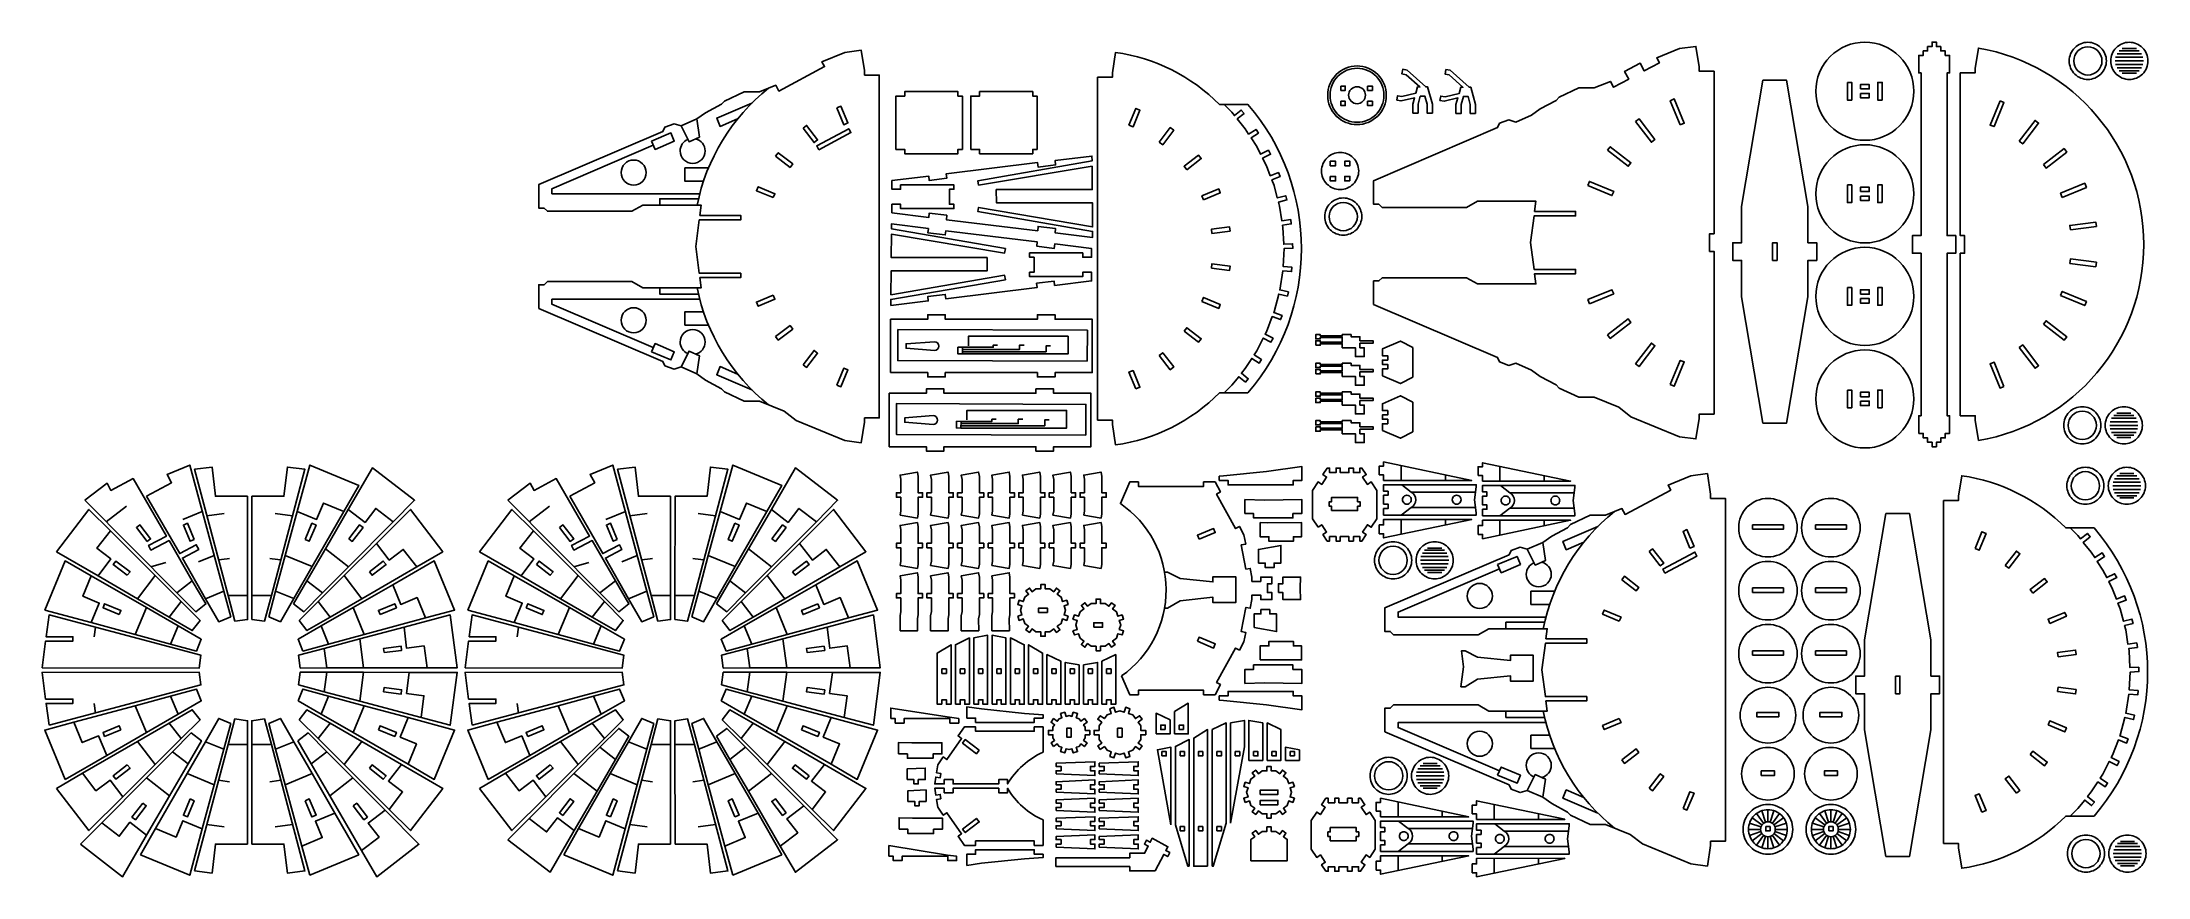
# Model space of a CAD drawing. Extents: x -1030 to 404, y -350 to 218.
import ezdxf

# ---------------------------------------------------------------- set-up
doc = ezdxf.new("R2010")
doc.units = 0
doc.header["$MEASUREMENT"] = 0
doc.layers.add('CUT', color=18, linetype='CONTINUOUS')
doc.layers.add('ENGRAVE', color=1, linetype='CONTINUOUS')

msp = doc.modelspace()

# ---------------------------------------------------------------- linework, layer by layer
at = {"layer": 'CUT'}
for points in [[(211.2, 217.6, 0.414214), (177.8, 184.2, 0.414214), (211.2, 150.8, 0.414214), (244.5, 184.2, 0.414214)], [(363, 217.5, 0.414214), (350.3, 204.8, 0.414214), (363, 192.2, 0.414214), (375.6, 204.8, 0.414214)], [(391.2, 217.5, 0.414214), (378.6, 204.8, 0.414214), (391.2, 192.2, 0.414214), (403.9, 204.8, 0.414214)], [(-208.8, -20.9), (-228.1, -20.9, -0.163707), (-298.9, -56.4), (-301, -42.5), (-301, -39.5), (-311.2, -39.5), (-311.2, 193.7), (-301.1, 193.7), (-301.1, 196.7), (-298.9, 210.6, -0.163804), (-228.1, 175.1), (-208.8, 175.1, -0.371837)], [(-134.5, 201.4, 0.414214), (-154.5, 181.4, 0.414214), (-134.5, 161.5, 0.414214), (-114.6, 181.4, 0.414214)], [(288.5, -53.5), (286.3, -39.6), (286.3, -36.6), (276.1, -36.6), (276.1, 74), (279.1, 74), (279.1, 86), (276.1, 86), (276.1, 196.6), (286.2, 196.6), (286.2, 199.6), (288.5, 213.5, -0.843117)], [(363, 214.4, 0.414214), (353.4, 204.8, 0.414214), (363, 195.2, 0.414214), (372.6, 204.8, 0.414214)], [(211.2, 147.8, 0.414214), (177.8, 114.4, 0.414214), (211.2, 81, 0.414214), (244.5, 114.4, 0.414214)], [(-627, 137.4, 0.414214), (-635.5, 128.8, 0.414214), (-627, 120.3, 0.414214), (-618.4, 128.8, 0.414214)], [(-146, 142.6, 0.414214), (-158.7, 130, 0.414214), (-146, 117.3, 0.414214), (-133.4, 130, 0.414214)], [(-143.9, 111.6, 0.414214), (-156.5, 98.9, 0.414214), (-143.9, 86.3, 0.414214), (-131.3, 98.9, 0.414214)], [(-143.9, 108.5, 0.414214), (-153.5, 98.9, 0.414214), (-143.9, 89.3, 0.414214), (-134.3, 98.9, 0.414214)], [(211.2, 78, 0.414214), (177.8, 44.6, 0.414214), (211.2, 11.2, 0.414214), (244.5, 44.6, 0.414214)], [(-627, 19.8, -0.414214), (-635.5, 28.4, -0.414214), (-627, 36.9, -0.414214), (-618.4, 28.4, -0.414214)], [(211.2, 8.2, 0.414214), (177.8, -25.1, 0.414214), (211.2, -58.5, 0.414214), (244.5, -25.1, 0.414214)], [(359.2, -30.4, 0.414214), (346.6, -43.1, 0.414214), (359.2, -55.7, 0.414214), (371.8, -43.1, 0.414214)], [(359.2, -33.5, 0.414214), (349.6, -43.1, 0.414214), (359.2, -52.7, 0.414214), (368.8, -43.1, 0.414214)], [(387.5, -30.4, 0.414214), (374.8, -43.1, 0.414214), (387.5, -55.7, 0.414214), (400.1, -43.1, 0.414214)], [(361.3, -71.6, 0.414214), (348.7, -84.2, 0.414214), (361.3, -96.8, 0.414214), (373.9, -84.2, 0.414214)], [(389.5, -71.6, 0.414214), (376.9, -84.2, 0.414214), (389.5, -96.8, 0.414214), (402.2, -84.2, 0.414214)], [(-294.8, -213.5, 0.524056), (-295.6, -96.3), (-289.3, -81.6), (-283.3, -81.6), (-283.3, -84.6), (-239, -84.6), (-239, -81.6), (-231.2, -81.6), (-227.5, -88.4), (-230.1, -89.8), (-217.2, -113.3), (-214.6, -111.8), (-211.5, -117.5), (-210.3, -123.9), (-213.3, -124.4), (-210.2, -140.9), (-207.2, -140.4), (-206.1, -146.3), (-206.1, -149.3), (-200.1, -149.3), (-200.1, -146.3), (-192.5, -146.3), (-192.5, -150.9), (-195.5, -150.9), (-195.5, -156.9), (-192.5, -156.9), (-192.5, -161.6), (-200.1, -161.6), (-200.1, -158.6), (-206.1, -158.6), (-206.1, -161.6), (-207.2, -167.5), (-210.2, -166.9), (-213.3, -183.4), (-210.3, -184), (-211.5, -190.3), (-214.6, -196), (-217.2, -194.6), (-230.1, -218), (-227.5, -219.4), (-231.2, -226.3), (-239, -226.3), (-239, -223.3), (-283.3, -223.3), (-283.3, -226.3), (-289.3, -226.3)], [(367.2, -308.9), (347.9, -308.9, -0.163707), (277.1, -344.4), (274.9, -330.5), (274.9, -327.5), (264.8, -327.5), (264.8, -94.3), (274.9, -94.3), (274.9, -91.3), (277.1, -77.4, -0.163804), (347.9, -112.9), (367.2, -112.9, -0.371837)], [(361.3, -74.6, 0.414214), (351.7, -84.2, 0.414214), (361.3, -93.8, 0.414214), (370.9, -84.2, 0.414214)], [(145.2, -92.8, 0.414214), (125.3, -112.7, 0.414214), (145.2, -132.6, 0.414214), (165.1, -112.7, 0.414214)], [(188.1, -92.8, 0.414214), (168.1, -112.7, 0.414214), (188.1, -132.6, 0.414214), (208, -112.7, 0.414214)], [(-110, -122.3, 0.414214), (-122.6, -134.9, 0.414214), (-110, -147.5, 0.414214), (-97.3, -134.9, 0.414214)], [(-110, -125.3, 0.414214), (-119.6, -134.9, 0.414214), (-110, -144.5, 0.414214), (-100.4, -134.9, 0.414214)], [(-81.7, -122.3, 0.414214), (-94.3, -134.9, 0.414214), (-81.7, -147.5, 0.414214), (-69.1, -134.9, 0.414214)], [(145.2, -135.6, 0.414214), (125.3, -155.5, 0.414214), (145.2, -175.5, 0.414214), (165.1, -155.5, 0.414214)], [(188.1, -135.6, 0.414214), (168.1, -155.5, 0.414214), (188.1, -175.5, 0.414214), (208, -155.5, 0.414214)], [(-51, -150.6, 0.414214), (-59.5, -159.2, 0.414214), (-51, -167.7, 0.414214), (-42.4, -159.2, 0.414214)], [(145.2, -178.5, 0.414214), (125.3, -198.4, 0.414214), (145.2, -218.3, 0.414214), (165.1, -198.4, 0.414214)], [(188.1, -178.5, 0.414214), (168.1, -198.4, 0.414214), (188.1, -218.3, 0.414214), (208, -198.4, 0.414214)], [(145.2, -221.3, 0.414214), (126.3, -240.3, 0.414214), (145.2, -259.2, 0.414214), (164.1, -240.3, 0.414214)], [(188.1, -221.3, 0.414214), (169.1, -240.3, 0.414214), (188.1, -259.2, 0.414214), (207, -240.3, 0.414214)], [(-348.3, -265.5, 0.155211), (-372.4, -287), (-372.4, -284), (-378.4, -284), (-378.4, -287), (-409.5, -287), (-409.5, -284), (-415.5, -284), (-415.5, -287), (-422, -287), (-421.3, -282.4), (-418.3, -282.8), (-417.9, -279.9), (-420.8, -279.4), (-420, -274.1), (-416.2, -268.6), (-413.7, -270.4), (-403.7, -256.1), (-406.1, -254.4), (-401.8, -248.2), (-394.2, -248.2), (-394.2, -251.2), (-354.3, -251.2), (-354.3, -248.2), (-348.3, -248.2)], [(-51, -268.2, -0.414214), (-59.5, -259.6, -0.414214), (-51, -251.1, -0.414214), (-42.4, -259.6, -0.414214)], [(-113, -268.9, 0.414214), (-125.6, -281.5, 0.414214), (-113, -294.1, 0.414214), (-100.4, -281.5, 0.414214)], [(-113, -271.9, 0.414214), (-122.6, -281.5, 0.414214), (-113, -291.1, 0.414214), (-103.4, -281.5, 0.414214)], [(-84.7, -268.9, 0.414214), (-97.4, -281.5, 0.414214), (-84.7, -294.1, 0.414214), (-72.1, -281.5, 0.414214)], [(145.2, -262.2, 0.414214), (127.3, -280.1, 0.414214), (145.2, -298, 0.414214), (163.1, -280.1, 0.414214)], [(188.1, -262.2, 0.414214), (170.2, -280.1, 0.414214), (188.1, -298, 0.414214), (206, -280.1, 0.414214)], [(-348.3, -311.5, -0.155211), (-372.4, -290), (-372.4, -293), (-378.4, -293), (-378.4, -290), (-409.5, -290), (-409.5, -293), (-415.5, -293), (-415.5, -290), (-422, -290), (-421.3, -294.6), (-418.3, -294.1), (-417.9, -297.1), (-420.8, -297.6), (-420, -302.9), (-416.2, -308.3), (-413.7, -306.6), (-403.7, -320.9), (-406.1, -322.6), (-401.8, -328.8), (-394.2, -328.8), (-394.2, -325.8), (-354.3, -325.8), (-354.3, -328.8), (-348.3, -328.8)], [(145.2, -301, 0.414214), (128.3, -317.9, 0.414214), (145.2, -334.8, 0.414214), (162.1, -317.9, 0.414214)], [(188.1, -301, 0.414214), (171.2, -317.9, 0.414214), (188.1, -334.8, 0.414214), (205, -317.9, 0.414214)], [(361.7, -321.8, 0.414214), (349.1, -334.4, 0.414214), (361.7, -347, 0.414214), (374.3, -334.4, 0.414214)], [(361.7, -324.8, 0.414214), (352.1, -334.4, 0.414214), (361.7, -344, 0.414214), (371.3, -334.4, 0.414214)], [(389.9, -321.8, 0.414214), (377.3, -334.4, 0.414214), (389.9, -347, 0.414214), (402.6, -334.4, 0.414214)]]:
    msp.add_lwpolyline(points, format="xyb", close=True, dxfattribs=at)
for points in [[(247.9, -48.6), (250.9, -48.6), (250.9, -51.6), (253.9, -51.6), (253.9, -54.6), (256.9, -54.6), (256.9, -57.6), (259.9, -57.6), (259.9, -54.6), (262.9, -54.6), (262.9, -51.6), (265.9, -51.6), (265.9, -48.6), (268.9, -48.6), (268.9, -36.6), (267.1, -36.6), (267.1, 74), (273.1, 74), (273.1, 86), (267.1, 86), (267.1, 196.6), (268.9, 196.6), (268.9, 208.6), (265.9, 208.6), (265.9, 211.6), (262.9, 211.6), (262.9, 214.6), (259.9, 214.6), (259.9, 217.6), (256.9, 217.6), (256.9, 214.6), (253.9, 214.6), (253.9, 211.6), (250.9, 211.6), (250.9, 208.6), (247.9, 208.6), (247.9, 196.6), (249.5, 196.6), (249.5, 86), (243.5, 86), (243.5, 74), (249.5, 74), (249.5, -36.6), (247.9, -36.6)], [(-691.6, 36.5), (-607, 0.3), (-605.7, -2.6), (-599.5, -4.9), (-594.7, -3.4), (-584, -8.1), (-578, -12.4), (-567.2, -18.2), (-565.1, -20.3), (-551.8, -26.6), (-541.4, -26.6), (-524.6, -33.4), (-516.3, -39.8), (-483.3, -53.4), (-472, -54.9), (-469.8, -41), (-469.8, -38), (-459.8, -38), (-459.8, 195.2), (-469.8, 195.2), (-469.8, 198.2), (-472, 212.1), (-483.3, 210.6), (-498.8, 204.2), (-497, 200.9), (-528.1, 184.3), (-530.2, 188.3), (-541.4, 183.8), (-551.8, 183.8), (-565.1, 177.4), (-567.2, 175.3), (-578, 169.6), (-584, 165.3), (-594.7, 160.6), (-599.5, 162.1), (-605.7, 159.8), (-607, 156.8), (-691.6, 120.7), (-691.6, 104.7), (-687.9, 104.7), (-685.7, 102.5), (-628.1, 102.5), (-620.7, 106.6), (-581, 106.6), (-581.9, 99.7), (-554.1, 99.7), (-554.1, 96.7), (-582.3, 96.7), (-584.7, 78.6), (-582.3, 60.4), (-554.1, 60.4), (-554.1, 57.4), (-581.9, 57.4), (-581, 50.5), (-620.7, 50.5), (-628.1, 54.7), (-685.7, 54.7), (-687.9, 52.5), (-691.6, 52.5)], [(-123.3, 39.1), (-123.3, 55.1), (-119.6, 55.1), (-117.4, 57.3), (-59.9, 57.3), (-52.5, 53.1), (-12.7, 53.1), (-13.6, 60), (14.2, 60), (14.2, 63), (-14, 63), (-16.4, 81.2), (-14, 99.4), (14.2, 99.4), (14.2, 102.4), (-13.6, 102.4), (-12.7, 109.3), (-52.5, 109.3), (-59.9, 105.1), (-117.4, 105.1), (-119.6, 107.3), (-123.3, 107.3), (-123.3, 123.3), (-38.8, 159.4), (-37.5, 162.4), (-31.2, 164.7), (-26.4, 163.2), (-15.7, 167.9), (-9.8, 172.2), (1.1, 177.9), (3.1, 180.1), (16.5, 186.4), (26.8, 186.4), (38, 190.9), (40.1, 186.9), (50.4, 192.4), (47.6, 197.7), (58.2, 203.3), (61, 198), (71.3, 203.5), (69.5, 206.8), (84.9, 213.2), (96.2, 214.7), (98.4, 200.8), (98.4, 197.8), (108.5, 197.8), (108.5, 87.2), (105.5, 87.2), (105.5, 75.2), (108.5, 75.2), (108.5, -35.4), (98.4, -35.4), (98.4, -38.4), (96.2, -52.3), (84.9, -50.8), (51.9, -37.2), (43.6, -30.8), (26.8, -24), (16.5, -24), (3.1, -17.7), (1.1, -15.5), (-9.8, -9.8), (-15.7, -5.5), (-26.4, -0.8), (-31.2, -2.3), (-37.5, 0), (-38.8, 3)], [(-145.5, 187.7), (-145.5, 184.7), (-142.5, 184.7), (-142.5, 187.7)], [(-127.3, 187.7), (-124.1, 187.7), (-124.1, 184.7), (-127.3, 184.7)], [(-107.5, 178.1), (-104.5, 177.6), (-95.3, 179.8), (-96.5, 175.3), (-96.5, 169.3), (-93, 169.3), (-93, 175.3), (-91.5, 180.8), (-88.3, 180.8), (-86.8, 175.3), (-86.8, 169.3), (-83.2, 169.3), (-83.2, 175.3), (-86.5, 187.1), (-87.7, 187.1), (-100.4, 198.6), (-103.4, 199.1), (-104, 196), (-101, 195.4), (-91.7, 187.1), (-93.3, 187.1), (-94.5, 182.8), (-104, 180.6), (-106.9, 181.1)], [(-78.1, 177.9), (-77.5, 180.9), (-74.6, 180.4), (-65.1, 182.6), (-63.9, 186.9), (-62.4, 186.9), (-71.7, 195.3), (-74.6, 195.8), (-74, 198.9), (-71.1, 198.4), (-58.3, 186.9), (-57.1, 186.9), (-53.9, 175.1), (-53.9, 169.1), (-57.4, 169.1), (-57.4, 175.1), (-58.9, 180.6), (-62.1, 180.6), (-63.6, 175.1), (-63.6, 169.1), (-67.2, 169.1), (-67.2, 175.1), (-65.9, 179.6), (-75.2, 177.4)], [(141.8, -41.5), (127.3, 44.4), (127.3, 69.1), (121.3, 69.1), (121.3, 81.1), (127.3, 81.1), (127.3, 105.7), (141.8, 191.6), (157.9, 191.6), (172.4, 105.7), (172.4, 81.1), (178.4, 81.1), (178.4, 69.1), (172.4, 69.1), (172.4, 44.4), (157.9, -41.5)], [(199.3, 190.2), (199.3, 178.2), (202.3, 178.2), (202.3, 190.2)], [(208.2, 185.7), (208.2, 188.7), (214.2, 188.7), (214.2, 185.7)], [(223, 178.2), (223, 190.2), (220, 190.2), (220, 178.2)], [(-488.6, 172.8), (-483.9, 161.4), (-481.1, 162.6), (-485.9, 174)], [(-448.4, 144.6), (-442.4, 144.6), (-442.4, 141.6), (-406.2, 141.6), (-406.2, 144.6), (-403.2, 144.6), (-403.2, 180.9), (-406.2, 180.9), (-406.2, 183.9), (-442.4, 183.9), (-442.4, 180.9), (-448.4, 180.9)], [(-397.5, 144.6), (-391.5, 144.6), (-391.5, 141.6), (-355.3, 141.6), (-355.3, 144.6), (-352.3, 144.6), (-352.3, 180.9), (-355.3, 180.9), (-355.3, 183.9), (-391.5, 183.9), (-391.5, 180.9), (-397.5, 180.9)], [(-289.8, 161.1), (-287, 159.9), (-282.3, 171.3), (-285.1, 172.5)], [(-145.5, 177.4), (-142.5, 177.4), (-142.5, 174.4), (-145.5, 174.4)], [(-127.3, 177.4), (-124.1, 177.4), (-124.1, 174.4), (-127.3, 174.4)], [(85.5, 161.3), (78.7, 177.7), (81.4, 178.9), (88.2, 162.4)], [(208.2, 182.7), (208.2, 179.7), (214.2, 179.7), (214.2, 182.7)], [(303.2, 177.7), (296.4, 161.2), (299.1, 160.1), (305.9, 176.5)], [(-511.6, 159.1), (-504.1, 149.3), (-501.7, 151.1), (-509.3, 160.9)], [(-500.9, 144.4), (-479.1, 156), (-480.5, 158.7), (-502.3, 147.1)], [(-269.2, 149.6), (-266.8, 147.8), (-259.3, 157.6), (-261.7, 159.4)], [(55.1, 163.7), (57.5, 165.5), (68.3, 151.4), (65.9, 149.5)], [(316.3, 150.2), (327.1, 164.3), (329.5, 162.5), (318.7, 148.3)], [(36, 144), (37.8, 146.4), (51.9, 135.5), (50.1, 133.2)], [(332.7, 134.3), (346.8, 145.2), (348.6, 142.8), (334.5, 131.9)], [(-530.3, 139.9), (-520.5, 132.4), (-518.7, 134.7), (-528.5, 142.3)], [(-451.2, 101.4), (-426, 98.3), (-425.7, 101.3), (-413.8, 99.8), (-414.1, 96.8), (-351.9, 89.3), (-351.6, 92.2), (-339.7, 90.8), (-340, 87.8), (-314.5, 84.7), (-314.6, 88.8), (-392.6, 102.3), (-392.1, 105.2), (-314.6, 91.9), (-314.7, 108.3), (-380, 108.3), (-380.1, 117.3), (-314.8, 117.3), (-314.9, 133.1), (-392.1, 120.3), (-392.6, 123.3), (-314.9, 136.8), (-315, 140.1), (-340.1, 137), (-339.7, 134.1), (-351.6, 132.6), (-352, 135.6), (-414.2, 128), (-413.8, 125), (-425.8, 123.5), (-426.1, 126.5), (-451.2, 123.4), (-451.2, 117.5), (-445.2, 117.5), (-445.2, 120.5), (-409, 120.5), (-409, 117.5), (-412, 117.5), (-412, 107.3), (-409, 107.3), (-409, 104.3), (-445.2, 104.3), (-445.2, 107.3), (-451.2, 107.3)], [(-250.4, 130.8), (-252.3, 133.2), (-242.5, 140.7), (-240.6, 138.4)], [(-152.7, 133.5), (-152.7, 136.5), (-149.1, 136.5), (-149.1, 133.5)], [(-142.9, 133.5), (-142.9, 136.5), (-139.4, 136.5), (-139.4, 133.5)], [(-532, 111.8), (-543.4, 116.5), (-542.2, 119.2), (-530.8, 114.5)], [(-239, 110.2), (-227.6, 115), (-228.7, 117.7), (-240.1, 113)], [(-152.7, 126.2), (-152.7, 123.2), (-149.1, 123.2), (-149.1, 126.2)], [(-139.4, 123.2), (-139.4, 126.2), (-142.9, 126.2), (-142.9, 123.2)], [(22.6, 120), (23.7, 122.8), (40.2, 116), (39, 113.2)], [(199.3, 120.4), (199.3, 108.4), (202.3, 108.4), (202.3, 120.4)], [(208.2, 115.9), (208.2, 118.9), (214.2, 118.9), (214.2, 115.9)], [(223, 108.4), (223, 120.4), (220, 120.4), (220, 108.4)], [(345.6, 112), (344.4, 114.8), (360.9, 121.6), (362, 118.8)], [(208.2, 112.9), (214.2, 112.9), (214.2, 109.9), (208.2, 109.9)], [(-451.9, 38.5), (-451.9, 42.6), (-373.9, 56), (-374.4, 59), (-451.8, 45.7), (-451.7, 62), (-386.4, 62), (-386.4, 71), (-451.6, 71), (-451.5, 86.9), (-374.4, 74.1), (-373.9, 77.1), (-451.5, 90.6), (-451.5, 93.9), (-426.3, 90.8), (-426.7, 87.8), (-414.8, 86.4), (-414.4, 89.3), (-352.2, 81.7), (-352.6, 78.8), (-340.7, 77.3), (-340.3, 80.3), (-315.2, 77.2), (-315.2, 71.2), (-321.2, 71.2), (-321.2, 74.2), (-357.4, 74.2), (-357.4, 71.2), (-354.4, 71.2), (-354.4, 61.1), (-357.4, 61.1), (-357.4, 58.1), (-321.2, 58.1), (-321.2, 61.1), (-315.2, 61.1), (-315.2, 55.1), (-340.4, 52.1), (-340.8, 55), (-352.7, 53.6), (-352.3, 50.6), (-414.5, 43), (-414.9, 46), (-426.8, 44.5), (-426.4, 41.6)], [(-233.3, 87.4), (-233.7, 90.3), (-221.4, 92), (-221, 89)], [(351.1, 89.9), (350.7, 92.9), (368.4, 95.2), (368.8, 92.2)], [(148.4, 69.1), (148.4, 81.1), (151.4, 81.1), (151.4, 69.1)], [(-233.7, 63.8), (-221.4, 62.2), (-221, 65.2), (-233.3, 66.8)], [(350.7, 67.1), (351.1, 70.1), (368.8, 67.8), (368.4, 64.8)], [(-532, 45.4), (-530.8, 42.7), (-542.2, 37.9), (-543.4, 40.7)], [(-240.1, 41.1), (-228.7, 36.4), (-227.6, 39.2), (-239, 43.9)], [(23.7, 39.6), (22.6, 42.4), (39, 49.2), (40.2, 46.4)], [(199.3, 50.6), (199.3, 38.6), (202.3, 38.6), (202.3, 50.6)], [(208.2, 46.1), (208.2, 49.1), (214.2, 49.1), (214.2, 46.1)], [(208.2, 43.1), (208.2, 40.1), (214.2, 40.1), (214.2, 43.1)], [(223, 38.6), (223, 50.6), (220, 50.6), (220, 38.6)], [(344.4, 45.2), (345.6, 48), (362, 41.1), (360.9, 38.4)], [(-452.1, -7.2), (-426.8, -7.2), (-426.8, -10.2), (-414.8, -10.2), (-414.8, -7.2), (-352.1, -7.2), (-352.1, -10.2), (-340.1, -10.2), (-340.1, -7.2), (-314.8, -7.2), (-314.8, 29.1), (-340.1, 29.1), (-340.1, 32.1), (-352.1, 32.1), (-352.1, 29.1), (-414.8, 29.1), (-414.8, 32.1), (-426.8, 32.1), (-426.8, 29.1), (-452.1, 29.1)], [(36, 18.4), (50.1, 29.3), (51.9, 26.9), (37.8, 16)], [(-530.3, 17.3), (-528.5, 14.9), (-518.7, 22.4), (-520.5, 24.8)], [(-252.3, 20.9), (-242.5, 13.4), (-240.6, 15.8), (-250.4, 23.3)], [(-162.6, 11.4), (-162.6, 14.4), (-159.6, 14.4), (-159.6, 13.4), (-144.6, 13.4), (-144.6, 16.7), (-159.6, 16.7), (-159.6, 15.7), (-162.6, 15.7), (-162.6, 18.7), (-159.6, 18.7), (-159.6, 17.7), (-144.6, 17.7), (-144.6, 18.7), (-138.6, 18.7), (-138.6, 17.2), (-132.6, 17.2), (-132.6, 14.4), (-123.6, 14.4), (-123.6, 12.7), (-132.6, 12.7), (-132.6, 9.7), (-129.6, 9.7), (-129.6, 3.7), (-135.6, 3.7), (-135.6, 9.7), (-144.6, 9.7), (-144.6, 12.4), (-159.6, 12.4), (-159.6, 11.4)], [(332.7, 25.7), (334.5, 28), (348.6, 17.2), (346.8, 14.8)], [(-511.6, -1.9), (-509.3, -3.7), (-501.7, 6), (-504.1, 7.9)], [(-269.2, 4.5), (-261.7, -5.3), (-259.3, -3.4), (-266.8, 6.3)], [(-117.2, -9.3), (-105, -14.7), (-96.6, -10.3), (-96.6, 9.8), (-105, 14.2), (-117.2, 8.9), (-117.2, 4.3), (-113.6, 4.3), (-113.6, 1.3), (-117.2, 1.3), (-117.2, -1.7), (-113.6, -1.7), (-113.6, -4.7), (-117.2, -4.7)], [(55.1, -1.3), (65.9, 12.9), (68.3, 11), (57.5, -3.1)], [(78.7, -15.3), (85.5, 1.1), (88.2, 0), (81.4, -16.5)], [(316.3, 9.8), (318.7, 11.6), (329.5, -2.5), (327.1, -4.3)], [(-488.6, -15.7), (-483.9, -4.3), (-481.1, -5.4), (-485.9, -16.8)], [(-285.1, -18.3), (-282.3, -17.2), (-287, -5.8), (-289.8, -6.9)], [(-162.6, -8.1), (-159.6, -8.1), (-159.6, -7.1), (-144.6, -7.1), (-144.6, -9.8), (-135.6, -9.8), (-135.6, -15.8), (-129.6, -15.8), (-129.6, -9.8), (-132.6, -9.8), (-132.6, -6.8), (-123.6, -6.8), (-123.6, -5.1), (-132.6, -5.1), (-132.6, -2.3), (-138.6, -2.3), (-138.6, -0.8), (-144.6, -0.8), (-144.6, -1.8), (-159.6, -1.8), (-159.6, -0.8), (-162.6, -0.8), (-162.6, -3.8), (-159.6, -3.8), (-159.6, -2.8), (-144.6, -2.8), (-144.6, -6.1), (-159.6, -6.1), (-159.6, -5.1), (-162.6, -5.1)], [(305.9, -16.6), (299.1, -0.1), (296.4, -1.2), (303.2, -17.7)], [(-453, -57.6), (-427.7, -57.6), (-427.7, -60.6), (-415.7, -60.6), (-415.7, -57.6), (-353.1, -57.6), (-353.1, -60.6), (-341.1, -60.6), (-341.1, -57.6), (-315.7, -57.6), (-315.7, -21.3), (-341.1, -21.3), (-341.1, -18.3), (-353.1, -18.3), (-353.1, -21.3), (-415.7, -21.3), (-415.7, -18.3), (-427.7, -18.3), (-427.7, -21.3), (-453, -21.3)], [(-162.6, -24.6), (-162.6, -27.6), (-159.6, -27.6), (-159.6, -26.6), (-144.6, -26.6), (-144.6, -29.3), (-135.6, -29.3), (-135.6, -35.3), (-129.6, -35.3), (-129.6, -29.3), (-132.6, -29.3), (-132.6, -26.3), (-123.6, -26.3), (-123.6, -24.6), (-132.6, -24.6), (-132.6, -21.8), (-138.6, -21.8), (-138.6, -20.3), (-144.6, -20.3), (-144.6, -21.3), (-159.6, -21.3), (-159.6, -20.3), (-162.6, -20.3), (-162.6, -23.3), (-159.6, -23.3), (-159.6, -22.3), (-144.6, -22.3), (-144.6, -25.6), (-159.6, -25.6), (-159.6, -24.6)], [(-117.2, -46.5), (-105, -51.9), (-96.6, -47.5), (-96.6, -27.4), (-105, -23), (-117.2, -28.4), (-117.2, -33), (-113.6, -33), (-113.6, -36), (-117.2, -36), (-117.2, -39), (-113.6, -39), (-113.6, -42), (-117.2, -42)], [(199.3, -19.1), (199.3, -31.1), (202.3, -31.1), (202.3, -19.1)], [(208.2, -23.6), (208.2, -20.6), (214.2, -20.6), (214.2, -23.6)], [(208.2, -26.6), (208.2, -29.6), (214.2, -29.6), (214.2, -26.6)], [(223, -31.1), (223, -19.1), (220, -19.1), (220, -31.1)], [(-162.6, -44.1), (-162.6, -47.1), (-159.6, -47.1), (-159.6, -46.1), (-144.6, -46.1), (-144.6, -48.8), (-135.6, -48.8), (-135.6, -54.8), (-129.6, -54.8), (-129.6, -48.8), (-132.6, -48.8), (-132.6, -45.8), (-123.6, -45.8), (-123.6, -44.1), (-132.6, -44.1), (-132.6, -41.3), (-138.6, -41.3), (-138.6, -39.8), (-144.6, -39.8), (-144.6, -40.8), (-159.6, -40.8), (-159.6, -39.8), (-162.6, -39.8), (-162.6, -42.8), (-159.6, -42.8), (-159.6, -41.8), (-144.6, -41.8), (-144.6, -45.1), (-159.6, -45.1), (-159.6, -44.1)], [(-958.5, -91.2), (-936, -130.3), (-924.7, -124.3), (-923, -127.5), (-934.2, -133.4), (-918.4, -161), (-909.4, -176.7), (-901.3, -173.3), (-906, -155.9), (-929.2, -70.1), (-944.6, -76.5), (-941.5, -82.1)], [(-898.4, -176.4), (-903.1, -158.9), (-925.9, -73), (-914, -71.5), (-911.7, -91.3), (-889.9, -91.3), (-889.8, -158.9), (-889.8, -175.2)], [(-886.9, -175.2), (-886.9, -158.9), (-886.8, -91.3), (-865, -91.3), (-862.7, -71.5), (-850.8, -73), (-873.6, -158.9), (-878.3, -176.4)], [(-875.4, -173.3), (-867.4, -176.7), (-858.3, -160.9), (-845.8, -139.2), (-824.3, -101.8), (-814.1, -84), (-847.5, -70.1), (-856.1, -101.6), (-864.2, -131.6), (-870.7, -155.8)], [(-670.5, -91.2), (-648, -130.3), (-636.7, -124.3), (-635, -127.5), (-646.2, -133.4), (-630.4, -161), (-621.4, -176.7), (-613.3, -173.3), (-618, -155.9), (-641.2, -70.1), (-656.6, -76.5), (-653.5, -82.1)], [(-610.4, -176.4), (-601.8, -175.2), (-601.8, -158.9), (-601.9, -91.3), (-623.7, -91.3), (-626, -71.5), (-637.9, -73), (-615.1, -158.9)], [(-598.9, -175.2), (-590.3, -176.4), (-585.6, -158.9), (-562.8, -73), (-574.7, -71.5), (-577, -91.3), (-598.8, -91.3), (-598.9, -158.9)], [(-587.4, -173.3), (-579.4, -176.7), (-570.3, -160.9), (-557.8, -139.2), (-536.3, -101.8), (-526.1, -84), (-559.5, -70.1), (-568.1, -101.6), (-576.2, -131.6), (-582.7, -155.8)], [(-228.3, -80.6), (-228.3, -77.7), (-225.5, -77.5), (-196.1, -74.4), (-172, -71.1), (-172, -80.6), (-178, -80.6), (-178, -83.6), (-222.3, -83.6), (-222.3, -80.6)], [(-119.4, -76.8), (-119.4, -70.8), (-116.4, -70.8), (-116.4, -68), (-56.4, -80.5), (-56.4, -80.6), (-116.4, -80.5), (-116.4, -76.8)], [(-52.1, -77.3), (-52.1, -71.3), (-49.1, -71.3), (-49.1, -68.5), (10.9, -81), (10.9, -81.1), (-49.1, -81), (-49.1, -77.3)], [(-1000.6, -94.1), (-938, -157), (-925.1, -169.9), (-918.2, -164.6), (-927.4, -148.8), (-943.2, -121.5), (-955.6, -128), (-957.2, -124.8), (-945, -118.4), (-967.7, -79.3), (-982.8, -87.3), (-985.4, -82.5)], [(-858.5, -164.6), (-851.6, -169.9), (-838.8, -157), (-821.1, -139.3), (-790.6, -108.7), (-776.1, -94.1), (-804.8, -72.1), (-821.2, -100.3), (-836.8, -127.2), (-849.4, -148.9)], [(-712.6, -94.1), (-650, -157), (-637.1, -169.9), (-630.2, -164.6), (-639.4, -148.8), (-655.2, -121.5), (-667.6, -128), (-669.2, -124.8), (-657, -118.4), (-679.7, -79.3), (-694.8, -87.3), (-697.4, -82.5)], [(-570.5, -164.6), (-563.6, -169.9), (-550.8, -157), (-533.1, -139.3), (-502.6, -108.7), (-488.1, -94.1), (-516.8, -72.1), (-533.2, -100.3), (-548.8, -127.2), (-561.4, -148.9)], [(-445.6, -104.1), (-445.1, -101.2), (-445.1, -92), (-448.1, -92), (-448.1, -89), (-445.1, -89), (-445.1, -79.9), (-445.6, -76.9), (-433.8, -74.9), (-433.3, -77.9), (-433.3, -89), (-430.3, -89), (-430.3, -92), (-433.3, -92), (-433.3, -103.2), (-433.8, -106.2)], [(-424.8, -104.1), (-412.9, -106.2), (-412.4, -103.2), (-412.4, -92), (-409.4, -92), (-409.4, -89), (-412.4, -89), (-412.4, -77.9), (-412.9, -74.9), (-424.8, -76.9), (-424.3, -79.9), (-424.3, -89), (-427.3, -89), (-427.3, -92), (-424.3, -92), (-424.3, -101.2)], [(-403.9, -104.1), (-403.4, -101.2), (-403.4, -92), (-406.4, -92), (-406.4, -89), (-403.4, -89), (-403.4, -79.9), (-403.9, -76.9), (-392.1, -74.9), (-391.6, -77.9), (-391.6, -89), (-388.6, -89), (-388.6, -92), (-391.6, -92), (-391.6, -103.2), (-392.1, -106.2)], [(-383.1, -104.1), (-371.3, -106.2), (-370.8, -103.2), (-370.8, -92), (-367.8, -92), (-367.8, -89), (-370.8, -89), (-370.8, -77.9), (-371.3, -74.9), (-383.1, -76.9), (-382.6, -79.9), (-382.6, -89), (-385.6, -89), (-385.6, -92), (-382.6, -92), (-382.6, -101.2)], [(-362.3, -104.1), (-350.5, -106.2), (-350, -103.2), (-350, -92), (-347, -92), (-347, -89), (-350, -89), (-350, -77.9), (-350.5, -74.9), (-362.3, -76.9), (-361.8, -79.9), (-361.8, -89), (-364.8, -89), (-364.8, -92), (-361.8, -92), (-361.8, -101.2)], [(-341.5, -104.1), (-329.6, -106.2), (-329.1, -103.2), (-329.1, -92), (-326.1, -92), (-326.1, -89), (-329.1, -89), (-329.1, -77.9), (-329.6, -74.9), (-341.5, -76.9), (-341, -79.9), (-341, -89), (-344, -89), (-344, -92), (-341, -92), (-341, -101.2)], [(-320.6, -104.1), (-308.8, -106.2), (-308.3, -103.2), (-308.3, -92), (-305.3, -92), (-305.3, -89), (-308.3, -89), (-308.3, -77.9), (-308.8, -74.9), (-320.6, -76.9), (-320.1, -79.9), (-320.1, -89), (-323.1, -89), (-323.1, -92), (-320.1, -92), (-320.1, -101.2)], [(-161, -112.4), (-158.5, -110.7), (-155.2, -115.7), (-157.7, -117.4), (-154.8, -121.8), (-153.2, -121.8), (-153.2, -118.8), (-148.8, -118.8), (-148.8, -121.8), (-146, -121.8), (-146, -118.8), (-140, -118.8), (-140, -121.8), (-137, -121.8), (-137, -118.8), (-132.6, -118.8), (-132.6, -121.8), (-131.2, -121.8), (-128.2, -117.4), (-130.7, -115.7), (-127.4, -110.7), (-124.9, -112.4), (-121.1, -106.7), (-121.1, -87.3), (-124.9, -81.6), (-127.4, -83.3), (-130.7, -78.3), (-128.2, -76.6), (-131.2, -72.2), (-132.6, -72.2), (-132.6, -75.2), (-137, -75.2), (-137, -72.2), (-140, -72.2), (-140, -75.2), (-146, -75.2), (-146, -72.2), (-148.8, -72.2), (-148.8, -75.2), (-153.2, -75.2), (-153.2, -72.2), (-154.8, -72.2), (-157.7, -76.6), (-155.2, -78.3), (-158.5, -83.3), (-161, -81.6), (-164.8, -87.3), (-164.8, -106.7)], [(-116.4, -104.1), (-116.4, -99.7), (-113.4, -99.7), (-113.4, -96.7), (-116.4, -96.7), (-116.4, -90.7), (-113.4, -90.7), (-113.4, -87.9), (-116.4, -87.9), (-116.4, -83.5), (-53.4, -83.5), (-53.4, -84.9), (-54.5, -93.7), (-53.4, -102.5), (-53.4, -104.1)], [(-115.6, -251.5), (-115.6, -235.5), (-111.9, -235.5), (-109.7, -233.3), (-52.1, -233.3), (-44.7, -237.5), (-5, -237.5), (-5.9, -230.6), (21.9, -230.6), (21.9, -227.6), (-6.3, -227.6), (-8.7, -209.4), (-6.3, -191.3), (21.9, -191.3), (21.9, -188.3), (-5.9, -188.3), (-5, -181.4), (-44.7, -181.4), (-52.1, -185.5), (-109.7, -185.5), (-111.9, -183.3), (-115.6, -183.3), (-115.6, -167.3), (-31, -131.2), (-29.7, -128.2), (-23.5, -125.9), (-18.7, -127.4), (-8, -122.7), (-2, -118.4), (8.8, -112.7), (10.9, -110.6), (24.2, -104.2), (34.6, -104.2), (45.8, -99.7), (47.9, -103.7), (79, -87.1), (77.2, -83.8), (92.7, -77.4), (104, -75.9), (106.2, -89.8), (106.2, -92.8), (116.2, -92.8), (116.2, -326), (106.2, -326), (106.2, -329), (104, -342.9), (92.7, -341.4), (59.7, -327.8), (51.4, -321.4), (34.6, -314.6), (24.2, -314.6), (10.9, -308.3), (8.8, -306.2), (-2, -300.4), (-8, -296.1), (-18.7, -291.4), (-23.5, -292.9), (-29.7, -290.6), (-31, -287.7)], [(-49.1, -104.6), (-49.1, -100.2), (-46.1, -100.2), (-46.1, -97.2), (-49.1, -97.2), (-49.1, -91.2), (-46.1, -91.2), (-46.1, -88.4), (-49.1, -88.4), (-49.1, -84), (13.8, -84), (13.8, -85.4), (12.7, -94.2), (13.8, -103.1), (13.8, -104.6)], [(-1019.9, -129.1), (-997.8, -100.3), (-983.2, -114.8), (-952.7, -145.3), (-934.9, -163), (-922.1, -175.8), (-927.4, -182.7), (-943.1, -173.6), (-964.7, -161), (-991.6, -145.5)], [(-854.7, -175.8), (-849.4, -182.7), (-833.6, -173.6), (-812, -161), (-774.6, -139.4), (-756.9, -129.1), (-778.9, -100.3), (-802, -123.4), (-824.1, -145.3), (-841.8, -163)], [(-731.9, -129.1), (-703.6, -145.5), (-676.7, -161), (-655.1, -173.6), (-639.4, -182.7), (-634.1, -175.8), (-646.9, -163), (-664.7, -145.3), (-695.2, -114.8), (-709.8, -100.3)], [(-566.7, -175.8), (-561.4, -182.7), (-545.6, -173.6), (-524, -161), (-486.6, -139.4), (-468.9, -129.1), (-490.9, -100.3), (-514, -123.4), (-536.1, -145.3), (-553.8, -163)], [(-210.9, -103.1), (-210.9, -93.6), (-197.6, -94), (-172.2, -93.5), (-172.2, -103.1), (-178.2, -103.1), (-178.2, -106.1), (-204.9, -106.1), (-204.9, -103.1)], [(-151.8, -101.1), (-151.8, -98.1), (-153.4, -98.1), (-153.4, -95.1), (-151.8, -95.1), (-151.8, -92.1), (-134.2, -92.1), (-134.2, -95.1), (-132.4, -95.1), (-132.4, -98.1), (-134.2, -98.1), (-134.2, -101.1)], [(-958.2, -122.1), (-955.8, -120.3), (-963.1, -110.8), (-965.5, -112.6)], [(-926.2, -120.8), (-930.7, -109.7), (-933.5, -110.9), (-928.9, -121.9)], [(-850.6, -120.8), (-847.8, -121.9), (-843.2, -110.9), (-846, -109.7)], [(-820.9, -120.3), (-818.5, -122.1), (-811.2, -112.6), (-813.6, -110.8)], [(-677.5, -112.6), (-670.2, -122.1), (-667.8, -120.3), (-675.1, -110.8)], [(-638.2, -120.8), (-642.7, -109.7), (-645.5, -110.9), (-640.9, -121.9)], [(-558, -109.7), (-562.6, -120.8), (-559.8, -121.9), (-555.2, -110.9)], [(-532.9, -120.3), (-530.5, -122.1), (-523.2, -112.6), (-525.6, -110.8)], [(-445.6, -138.4), (-433.8, -140.4), (-433.3, -137.5), (-433.3, -126.3), (-430.3, -126.3), (-430.3, -123.3), (-433.3, -123.3), (-433.3, -112.1), (-433.8, -109.2), (-445.6, -111.2), (-445.1, -114.2), (-445.1, -123.3), (-448.1, -123.3), (-448.1, -126.3), (-445.1, -126.3), (-445.1, -135.4)], [(-424.8, -138.4), (-412.9, -140.4), (-412.4, -137.5), (-412.4, -126.3), (-409.4, -126.3), (-409.4, -123.3), (-412.4, -123.3), (-412.4, -112.1), (-412.9, -109.2), (-424.8, -111.2), (-424.3, -114.2), (-424.3, -123.3), (-427.3, -123.3), (-427.3, -126.3), (-424.3, -126.3), (-424.3, -135.4)], [(-403.9, -138.4), (-392.1, -140.4), (-391.6, -137.5), (-391.6, -126.3), (-388.6, -126.3), (-388.6, -123.3), (-391.6, -123.3), (-391.6, -112.1), (-392.1, -109.2), (-403.9, -111.2), (-403.4, -114.2), (-403.4, -123.3), (-406.4, -123.3), (-406.4, -126.3), (-403.4, -126.3), (-403.4, -135.4)], [(-383.1, -138.4), (-371.3, -140.4), (-370.8, -137.5), (-370.8, -126.3), (-367.8, -126.3), (-367.8, -123.3), (-370.8, -123.3), (-370.8, -112.1), (-371.3, -109.2), (-383.1, -111.2), (-382.6, -114.2), (-382.6, -123.3), (-385.6, -123.3), (-385.6, -126.3), (-382.6, -126.3), (-382.6, -135.4)], [(-362.3, -138.4), (-350.5, -140.4), (-350, -137.5), (-350, -126.3), (-347, -126.3), (-347, -123.3), (-350, -123.3), (-350, -112.1), (-350.5, -109.2), (-362.3, -111.2), (-361.8, -114.2), (-361.8, -123.3), (-364.8, -123.3), (-364.8, -126.3), (-361.8, -126.3), (-361.8, -135.4)], [(-341.5, -138.4), (-329.6, -140.4), (-329.1, -137.5), (-329.1, -126.3), (-326.1, -126.3), (-326.1, -123.3), (-329.1, -123.3), (-329.1, -112.1), (-329.6, -109.2), (-341.5, -111.2), (-341, -114.2), (-341, -123.3), (-344, -123.3), (-344, -126.3), (-341, -126.3), (-341, -135.4)], [(-320.6, -138.4), (-308.8, -140.4), (-308.3, -137.5), (-308.3, -126.3), (-305.3, -126.3), (-305.3, -123.3), (-308.3, -123.3), (-308.3, -112.1), (-308.8, -109.2), (-320.6, -111.2), (-320.1, -114.2), (-320.1, -123.3), (-323.1, -123.3), (-323.1, -126.3), (-320.1, -126.3), (-320.1, -135.4)], [(-242.1, -120.6), (-243.2, -117.8), (-232.2, -113.3), (-231, -116)], [(-200.5, -109.2), (-195.3, -109.4), (-172.3, -109.2), (-172.3, -118.9), (-177.8, -118.9), (-177.8, -121.9), (-194.5, -121.9), (-194.5, -118.9), (-200.5, -118.9)], [(-119.4, -116.8), (-116.4, -116.8), (-116.4, -119.7), (-56.4, -107.2), (-56.4, -107.1), (-116.4, -107.1), (-116.4, -110.8), (-119.4, -110.8)], [(-52.1, -117.3), (-49.1, -117.3), (-49.1, -120.2), (10.9, -107.7), (10.9, -107.6), (-49.1, -107.6), (-49.1, -111.3), (-52.1, -111.3)], [(92.1, -126.6), (94.9, -125.4), (90.1, -114), (87.4, -115.2)], [(134.7, -113.8), (134.7, -110.8), (155.7, -110.8), (155.7, -113.8)], [(177.6, -113.8), (177.6, -110.8), (198.6, -110.8), (198.6, -113.8)], [(225.5, -336.3), (211, -250.3), (211, -225.7), (205, -225.7), (205, -213.7), (211, -213.7), (211, -189.1), (225.5, -103.1), (241.6, -103.1), (256.1, -189.1), (256.1, -213.7), (262.1, -213.7), (262.1, -225.7), (256.1, -225.7), (256.1, -250.3), (241.6, -336.3)], [(-201.7, -136.8), (-201.7, -127.5), (-186.3, -124.8), (-186.3, -136.8), (-191, -136.8), (-191, -139.8), (-197, -139.8), (-197, -136.8)], [(64.4, -128.9), (71.9, -138.7), (74.3, -136.9), (66.7, -127.1)], [(286.2, -126.9), (289, -128.1), (293.7, -116.7), (290.9, -115.5)], [(306.8, -138.4), (309.2, -140.2), (316.7, -130.4), (314.3, -128.6)], [(-1027.9, -168.8), (-1014, -135.3), (-996.2, -145.5), (-958.7, -167.1), (-937, -179.5), (-921.3, -188.6), (-924.6, -196.6), (-942.2, -191.9), (-966.3, -185.4), (-996.3, -177.3)], [(-971.7, -145.1), (-969.8, -142.7), (-979.4, -135.4), (-981.2, -137.8)], [(-852.1, -196.6), (-834.6, -191.9), (-810.4, -185.4), (-768.7, -174.1), (-748.9, -168.8), (-762.7, -135.3), (-791, -151.6), (-818, -167.1), (-839.7, -179.5), (-855.4, -188.6)], [(-806.9, -142.7), (-805, -145.1), (-795.5, -137.8), (-797.4, -135.4)], [(-739.9, -168.8), (-708.3, -177.3), (-678.3, -185.4), (-654.2, -191.9), (-636.6, -196.6), (-633.3, -188.6), (-649, -179.5), (-670.7, -167.1), (-708.2, -145.5), (-726, -135.3)], [(-693.2, -137.8), (-683.7, -145.1), (-681.8, -142.7), (-691.4, -135.4)], [(-564.1, -196.6), (-546.6, -191.9), (-522.4, -185.4), (-480.7, -174.1), (-460.9, -168.8), (-474.7, -135.3), (-503, -151.6), (-530, -167.1), (-551.7, -179.5), (-567.4, -188.6)], [(-518.9, -142.7), (-517, -145.1), (-507.5, -137.8), (-509.4, -135.4)], [(75.1, -143.6), (96.9, -132), (95.5, -129.3), (73.7, -140.9)], [(-445.6, -182.8), (-433.7, -182.8), (-433.8, -174.7), (-433.3, -171.7), (-433.3, -160.5), (-430.3, -160.5), (-430.3, -157.5), (-433.3, -157.5), (-433.3, -146.4), (-433.8, -143.4), (-445.6, -145.5), (-445.1, -148.4), (-445.1, -157.5), (-448.1, -157.5), (-448.1, -160.5), (-445.1, -160.5), (-445.1, -169.7), (-445.6, -172.6)], [(-424.8, -182.8), (-412.8, -182.8), (-412.9, -174.7), (-412.4, -171.7), (-412.4, -160.5), (-409.4, -160.5), (-409.4, -157.5), (-412.4, -157.5), (-412.4, -146.4), (-412.9, -143.4), (-424.8, -145.5), (-424.3, -148.4), (-424.3, -157.5), (-427.3, -157.5), (-427.3, -160.5), (-424.3, -160.5), (-424.3, -169.7), (-424.8, -172.6)], [(-403.9, -182.8), (-403.9, -172.6), (-403.4, -169.7), (-403.4, -160.5), (-406.4, -160.5), (-406.4, -157.5), (-403.4, -157.5), (-403.4, -148.4), (-403.9, -145.5), (-392.1, -143.4), (-391.6, -146.4), (-391.6, -157.5), (-388.6, -157.5), (-388.6, -160.5), (-391.6, -160.5), (-391.6, -171.7), (-392.1, -174.7), (-392, -182.8)], [(-383.1, -182.8), (-371.2, -182.8), (-371.3, -174.7), (-370.8, -171.7), (-370.8, -160.5), (-367.8, -160.5), (-367.8, -157.5), (-370.8, -157.5), (-370.8, -146.4), (-371.3, -143.4), (-383.1, -145.5), (-382.6, -148.4), (-382.6, -157.5), (-385.6, -157.5), (-385.6, -160.5), (-382.6, -160.5), (-382.6, -169.7), (-383.1, -172.6)], [(-365.5, -172.9), (-362.6, -172), (-363.6, -168.9), (-362.6, -165.8), (-365.5, -164.9), (-364.6, -162.1), (-361.7, -163), (-360.7, -159.9), (-358.1, -158), (-359.9, -155.6), (-357.4, -153.8), (-355.7, -156.3), (-353.1, -154.4), (-349.8, -154.4), (-349.8, -151.4), (-346.8, -151.4), (-346.8, -154.4), (-343.6, -154.4), (-341, -156.3), (-339.2, -153.8), (-336.8, -155.6), (-338.6, -158), (-336, -159.9), (-335, -163), (-332.1, -162.1), (-331.2, -164.9), (-334, -165.8), (-333, -168.9), (-334, -172), (-331.2, -172.9), (-332.1, -175.8), (-335, -174.8), (-336, -177.9), (-338.6, -179.8), (-336.8, -182.2), (-339.2, -184), (-341, -181.6), (-343.6, -183.5), (-346.8, -183.5), (-346.8, -186.5), (-349.8, -186.5), (-349.8, -183.5), (-353.1, -183.5), (-355.7, -181.6), (-357.4, -184), (-359.9, -182.2), (-358.1, -179.8), (-360.7, -177.9), (-361.7, -174.8), (-364.6, -175.8)], [(-188, -156.9), (-185, -156.9), (-185, -161.6), (-173, -161.6), (-173.2, -153.9), (-173, -146.3), (-185, -146.3), (-185, -150.9), (-188, -150.9)], [(45.7, -148.1), (55.5, -155.6), (57.3, -153.3), (47.5, -145.7)], [(134.7, -156.7), (134.7, -153.7), (155.7, -153.7), (155.7, -156.7)], [(177.6, -156.7), (198.6, -156.7), (198.6, -153.7), (177.6, -153.7)], [(325.6, -157.2), (323.7, -154.8), (333.5, -147.3), (335.4, -149.6)], [(-977.2, -171.8), (-976, -169), (-987.1, -164.4), (-988.2, -167.2)], [(-799.6, -171.8), (-788.5, -167.2), (-789.6, -164.4), (-800.7, -169)], [(-700.2, -167.2), (-689.2, -171.8), (-688, -169), (-699.1, -164.4)], [(-501.6, -164.4), (-512.7, -169), (-511.6, -171.8), (-500.5, -167.2)], [(-351.3, -170.4), (-351.3, -167.4), (-345.3, -167.4), (-345.3, -170.4)], [(-327.9, -182.9), (-326.9, -185.7), (-324.1, -184.8), (-323.1, -187.9), (-320.5, -189.8), (-322.2, -192.2), (-319.8, -194), (-318, -191.5), (-315.4, -193.4), (-312.2, -193.4), (-312.2, -196.4), (-309.2, -196.4), (-309.2, -193.4), (-306, -193.4), (-303.4, -191.5), (-301.6, -194), (-299.2, -192.2), (-300.9, -189.8), (-298.3, -187.9), (-297.3, -184.8), (-294.5, -185.7), (-293.5, -182.9), (-296.4, -181.9), (-295.4, -178.9), (-296.4, -175.8), (-293.5, -174.9), (-294.5, -172), (-297.3, -172.9), (-298.3, -169.9), (-300.9, -168), (-299.2, -165.6), (-301.6, -163.8), (-303.4, -166.2), (-306, -164.3), (-309.2, -164.3), (-309.2, -161.3), (-312.2, -161.3), (-312.2, -164.3), (-315.4, -164.3), (-318, -166.2), (-319.8, -163.8), (-322.2, -165.6), (-320.5, -168), (-323.1, -169.9), (-324.1, -172.9), (-326.9, -172), (-327.9, -174.9), (-325, -175.8), (-326, -178.9), (-325, -181.9)], [(-204.6, -180.7), (-204.6, -171.4), (-199.9, -171.4), (-199.9, -168.4), (-193.9, -168.4), (-193.9, -171.4), (-189.3, -171.4), (-189.3, -183.4)], [(44, -176.2), (32.6, -171.5), (33.8, -168.8), (45.2, -173.5)], [(337, -177.8), (348.4, -173), (347.3, -170.3), (335.9, -175)], [(-1029.7, -208), (-922.7, -208.2), (-921.6, -199.5), (-1024.9, -172), (-1026.9, -186.9), (-1008.7, -186.9), (-1008.7, -189.9), (-1027.3, -189.8)], [(-854, -208.2), (-835.8, -208.1), (-810.8, -208.1), (-767.6, -208), (-747.1, -208), (-751.8, -172), (-783.3, -180.4), (-813.4, -188.4), (-837.6, -194.9), (-855.1, -199.5)], [(-741.7, -208), (-634.7, -208.2), (-633.6, -199.5), (-736.9, -172), (-738.9, -186.9), (-720.7, -186.9), (-720.7, -189.9), (-739.3, -189.8)], [(-566, -208.2), (-567.1, -199.5), (-549.6, -194.9), (-525.4, -188.4), (-495.3, -180.4), (-463.8, -172), (-459.1, -208), (-479.6, -208), (-522.8, -208.1), (-547.8, -208.1)], [(-395.4, -232.8), (-392.2, -232.8), (-392.2, -229.8), (-389.2, -229.8), (-389.2, -232.8), (-386, -232.8), (-386, -185.9), (-395.4, -187.7)], [(-383, -232.8), (-379.7, -232.8), (-379.7, -229.8), (-376.7, -229.8), (-376.7, -232.8), (-373.5, -232.8), (-373.5, -187.7), (-383, -185.9)], [(-313.7, -180.4), (-313.7, -177.4), (-307.7, -177.4), (-307.7, -180.4)], [(-796.8, -197.7), (-784.9, -196.2), (-785.3, -193.2), (-797.2, -194.8)], [(-497.3, -193.2), (-509.2, -194.8), (-508.8, -197.7), (-496.9, -196.2)], [(-417.1, -232.8), (-417.1, -229.8), (-414.1, -229.8), (-414.1, -232.8), (-410.9, -232.8), (-410.9, -192.3), (-420.3, -198), (-420.3, -232.8)], [(-407.9, -232.8), (-404.6, -232.8), (-404.6, -229.8), (-401.6, -229.8), (-401.6, -232.8), (-398.4, -232.8), (-398.4, -187.7), (-407.9, -192.3)], [(-370.5, -232.8), (-367.3, -232.8), (-367.3, -229.8), (-364.3, -229.8), (-364.3, -232.8), (-361.1, -232.8), (-361.1, -192.3), (-370.5, -187.7)], [(-358.1, -232.8), (-354.8, -232.8), (-354.8, -229.8), (-351.8, -229.8), (-351.8, -232.8), (-348.6, -232.8), (-348.6, -198), (-358.1, -192.3)], [(-345.6, -232.8), (-342.4, -232.8), (-342.4, -229.8), (-339.4, -229.8), (-339.4, -232.8), (-336.1, -232.8), (-336.1, -203.6), (-345.6, -199)], [(-308.2, -232.8), (-305, -232.8), (-305, -229.8), (-302, -229.8), (-302, -232.8), (-298.8, -232.8), (-298.8, -199), (-308.2, -203.6)], [(-243.2, -190), (-242.1, -187.2), (-231, -191.8), (-232.2, -194.6)], [(-200.5, -202.7), (-200.5, -193.1), (-194.5, -193.1), (-194.5, -190.1), (-177.8, -190.1), (-177.8, -193.1), (-172.3, -193.1), (-172.3, -202.7), (-195.3, -202.5)], [(-63.8, -220.9), (-61, -220.9), (-52.6, -215.8), (-30.1, -213.4), (-30.1, -217.1), (-14.6, -217.1), (-14.6, -199.5), (-30.1, -199.5), (-30.1, -203.1), (-52.6, -200.7), (-61, -196.5), (-63.5, -196.5), (-62, -207.4)], [(134.7, -199.5), (134.7, -196.5), (155.7, -196.5), (155.7, -199.5)], [(177.6, -199.5), (198.6, -199.5), (198.6, -196.5), (177.6, -196.5)], [(342.7, -200.6), (342.3, -197.7), (354.6, -196), (355, -199)], [(-1024.9, -247.1), (-921.6, -219.7), (-922.7, -211), (-1029.7, -211.2), (-1027.3, -229.3), (-1008.7, -229.3), (-1008.7, -232.3), (-1026.9, -232.3)], [(-855.1, -219.7), (-837.6, -224.3), (-813.4, -230.8), (-771.6, -241.9), (-751.8, -247.1), (-747.1, -211.2), (-779.7, -211.2), (-810.8, -211.1), (-835.8, -211.1), (-854, -211)], [(-736.9, -247.1), (-633.6, -219.7), (-634.7, -211), (-741.7, -211.2), (-739.3, -229.3), (-720.7, -229.3), (-720.7, -232.3), (-738.9, -232.3)], [(-567.1, -219.7), (-549.6, -224.3), (-525.4, -230.8), (-483.6, -241.9), (-463.8, -247.1), (-459.1, -211.2), (-491.7, -211.2), (-522.8, -211.1), (-547.8, -211.1), (-566, -211)], [(-417.1, -211.8), (-417.1, -208.8), (-414.1, -208.8), (-414.1, -211.8)], [(-404.6, -211.8), (-404.6, -208.8), (-401.6, -208.8), (-401.6, -211.8)], [(-389.2, -208.8), (-392.2, -208.8), (-392.2, -211.8), (-389.2, -211.8)], [(-379.7, -211.8), (-379.7, -208.8), (-376.7, -208.8), (-376.7, -211.8)], [(-367.3, -211.8), (-367.3, -208.8), (-364.3, -208.8), (-364.3, -211.8)], [(-354.8, -211.8), (-351.8, -211.8), (-351.8, -208.8), (-354.8, -208.8)], [(-342.4, -211.8), (-342.4, -208.8), (-339.4, -208.8), (-339.4, -211.8)], [(-333.1, -232.8), (-329.9, -232.8), (-329.9, -229.8), (-326.9, -229.8), (-326.9, -232.8), (-323.7, -232.8), (-323.7, -206), (-333.1, -204.3)], [(-329.9, -211.8), (-329.9, -208.8), (-326.9, -208.8), (-326.9, -211.8)], [(-320.7, -232.8), (-317.5, -232.8), (-317.5, -229.8), (-314.5, -229.8), (-314.5, -232.8), (-311.2, -232.8), (-311.2, -204.3), (-320.7, -206)], [(-317.5, -211.8), (-317.5, -208.8), (-314.5, -208.8), (-314.5, -211.8)], [(-305, -211.8), (-305, -208.8), (-302, -208.8), (-302, -211.8)], [(-210.9, -218.6), (-210.9, -209.1), (-204.9, -209.1), (-204.9, -206.1), (-178.2, -206.1), (-178.2, -209.1), (-172.2, -209.1), (-172.2, -218.7), (-197.6, -218.3)], [(232.1, -213.7), (235.1, -213.7), (235.1, -225.7), (232.1, -225.7)], [(-1014, -283.9), (-1027.9, -250.4), (-1008, -245), (-966.3, -233.8), (-942.2, -227.3), (-924.6, -222.5), (-921.3, -230.6), (-937, -239.6), (-958.7, -252.1), (-985.7, -267.6)], [(-855.4, -230.6), (-839.7, -239.6), (-818, -252.1), (-780.5, -273.6), (-762.7, -283.9), (-748.9, -250.4), (-780.4, -241.9), (-810.4, -233.8), (-834.6, -227.3), (-852.1, -222.5)], [(-797.2, -224.4), (-785.3, -226), (-784.9, -223), (-796.8, -221.4)], [(-726, -283.9), (-697.7, -267.6), (-670.7, -252.1), (-649, -239.6), (-633.3, -230.6), (-636.6, -222.5), (-654.2, -227.3), (-678.3, -233.8), (-720, -245), (-739.9, -250.4)], [(-567.4, -230.6), (-564.1, -222.5), (-546.6, -227.3), (-522.4, -233.8), (-492.4, -241.9), (-460.9, -250.4), (-474.7, -283.9), (-492.5, -273.6), (-530, -252.1), (-551.7, -239.6)], [(-496.9, -223), (-508.8, -221.4), (-509.2, -224.4), (-497.3, -226)], [(-228.3, -230), (-228.3, -227.1), (-222.3, -227.1), (-222.3, -224.1), (-178, -224.1), (-178, -227.1), (-172, -227.1), (-172, -236.5), (-196.1, -233.2), (-225.5, -230.2)], [(342.3, -224.2), (354.6, -225.8), (355, -222.8), (342.7, -221.2)], [(-1019.9, -290.1), (-1002.1, -279.8), (-964.7, -258.1), (-943.1, -245.6), (-927.4, -236.5), (-922.1, -243.4), (-934.9, -256.2), (-952.7, -273.9), (-974.7, -295.8), (-997.8, -318.8)], [(-962.6, -335.2), (-952.4, -317.4), (-930.9, -280), (-918.4, -258.3), (-909.4, -242.5), (-901.3, -245.9), (-906, -263.4), (-912.6, -287.6), (-920.7, -317.6), (-929.2, -349.1)], [(-925.9, -346.2), (-903.1, -260.3), (-898.4, -242.8), (-889.8, -244), (-889.8, -260.3), (-889.9, -327.9), (-911.7, -327.9), (-914, -347.7)], [(-886.8, -327.9), (-886.9, -260.3), (-886.9, -244), (-878.3, -242.8), (-873.6, -260.3), (-850.8, -346.2), (-862.7, -347.7), (-865, -327.9)], [(-847.5, -349.1), (-852.9, -329.3), (-864.2, -287.6), (-870.7, -263.4), (-875.4, -245.9), (-867.4, -242.5), (-858.3, -258.3), (-845.8, -280), (-830.3, -306.9), (-814.1, -335.2)], [(-854.7, -243.4), (-841.8, -256.2), (-824.1, -273.9), (-793.5, -304.3), (-778.9, -318.8), (-756.9, -290.1), (-785.1, -273.7), (-812, -258.1), (-833.6, -245.6), (-849.4, -236.5)], [(-731.9, -290.1), (-709.8, -318.8), (-686.7, -295.8), (-664.7, -273.9), (-646.9, -256.2), (-634.1, -243.4), (-639.4, -236.5), (-655.1, -245.6), (-676.7, -258.1), (-714.1, -279.8)], [(-674.6, -335.2), (-664.4, -317.4), (-642.9, -280), (-630.4, -258.3), (-621.4, -242.5), (-613.3, -245.9), (-618, -263.4), (-624.6, -287.6), (-632.7, -317.6), (-641.2, -349.1)], [(-637.9, -346.2), (-626, -347.7), (-623.7, -327.9), (-601.9, -327.9), (-601.8, -260.3), (-601.8, -244), (-610.4, -242.8), (-615.1, -260.3)], [(-598.8, -327.9), (-598.9, -260.3), (-598.9, -244), (-590.3, -242.8), (-585.6, -260.3), (-562.8, -346.2), (-574.7, -347.7), (-577, -327.9)], [(-559.5, -349.1), (-564.9, -329.3), (-576.2, -287.6), (-582.7, -263.4), (-587.4, -245.9), (-579.4, -242.5), (-570.3, -258.3), (-557.8, -280), (-542.3, -306.9), (-526.1, -335.2)], [(-566.7, -243.4), (-561.4, -236.5), (-545.6, -245.6), (-524, -258.1), (-497.1, -273.7), (-468.9, -290.1), (-490.9, -318.8), (-505.5, -304.3), (-536.1, -273.9), (-553.8, -256.2)], [(-451.9, -242.6), (-451.9, -235.4), (-411.9, -241.7), (-405.7, -242.6), (-405.7, -245.6), (-411.7, -245.6), (-411.7, -242.6), (-442.9, -242.6), (-442.9, -245.6), (-448.9, -245.6), (-448.9, -242.6)], [(-400.2, -242.2), (-400.2, -234.6), (-390.1, -236), (-360.8, -239.1), (-348.3, -239.9), (-348.3, -242.2), (-354.3, -242.2), (-354.3, -245.2), (-394.2, -245.2), (-394.2, -242.2)], [(-341.1, -261.6), (-338.6, -259.8), (-337.4, -261.5), (-335.4, -262.1), (-336.3, -265), (-333.5, -265.9), (-332.6, -263.1), (-330.6, -263.7), (-328.6, -263.1), (-327.7, -265.9), (-324.8, -265), (-325.7, -262.1), (-323.7, -261.5), (-322.5, -259.8), (-320.1, -261.6), (-318.3, -259.1), (-320.7, -257.4), (-319.5, -255.7), (-319.5, -253.6), (-316.5, -253.6), (-316.5, -250.6), (-319.5, -250.6), (-319.5, -248.5), (-320.7, -246.8), (-318.3, -245), (-320.1, -242.6), (-322.5, -244.4), (-323.7, -242.7), (-325.7, -242), (-324.8, -239.2), (-327.7, -238.3), (-328.6, -241.1), (-330.6, -240.5), (-332.6, -241.1), (-333.5, -238.3), (-336.3, -239.2), (-335.4, -242), (-337.4, -242.7), (-338.6, -244.4), (-341.1, -242.6), (-342.8, -245), (-340.4, -246.8), (-341.6, -248.5), (-341.6, -250.6), (-344.6, -250.6), (-344.6, -253.6), (-341.6, -253.6), (-341.6, -255.7), (-340.4, -257.4), (-342.8, -259.1)], [(-309.3, -263.6), (-306.5, -261.6), (-304.7, -264.1), (-301.8, -265.1), (-302.8, -268.3), (-300, -269.3), (-298.9, -266), (-296, -267), (-293, -266), (-292, -269.3), (-289.1, -268.3), (-290.2, -265.1), (-287.2, -264.1), (-285.4, -261.6), (-282.6, -263.6), (-280.9, -261.2), (-283.6, -259.2), (-281.8, -256.7), (-281.8, -253.6), (-278.4, -253.6), (-278.4, -250.6), (-281.8, -250.6), (-281.8, -247.5), (-283.6, -245), (-280.9, -243), (-282.6, -240.6), (-285.4, -242.6), (-287.2, -240.1), (-290.2, -239.1), (-289.1, -235.9), (-292, -234.9), (-293, -238.2), (-296, -237.2), (-298.9, -238.2), (-300, -234.9), (-302.8, -235.9), (-301.8, -239.1), (-304.7, -240.1), (-306.5, -242.6), (-309.3, -240.6), (-311, -243), (-308.3, -245), (-310.1, -247.5), (-310.1, -250.6), (-313.5, -250.6), (-313.5, -253.6), (-310.1, -253.6), (-310.1, -256.7), (-308.3, -259.2), (-311, -261.2)], [(-271.3, -253), (-271.3, -238.9), (-261.8, -243.5), (-261.8, -253)], [(-258.8, -253), (-258.8, -237.8), (-249.4, -232.1), (-249.4, -253)], [(44, -242.6), (45.2, -245.3), (33.8, -250.1), (32.6, -247.3)], [(152.7, -241.4), (137.7, -241.4), (137.7, -238.4), (152.7, -238.4)], [(195.6, -241.4), (180.6, -241.4), (180.6, -238.4), (195.6, -238.4)], [(-1003.6, -328), (-989.1, -313.5), (-958.6, -282.9), (-941, -265.1), (-928.1, -252.3), (-921.2, -257.6), (-930.3, -273.3), (-942.9, -295), (-958.5, -321.8), (-974.9, -350.1)], [(-976, -250.2), (-977.2, -247.4), (-988.2, -252), (-987.1, -254.7)], [(-855.5, -257.6), (-848.6, -252.3), (-835.8, -265.1), (-818.1, -282.9), (-796.1, -304.9), (-773.1, -328), (-801.8, -350.1), (-812.2, -332.3), (-833.8, -295), (-846.4, -273.3)], [(-800.7, -250.2), (-789.6, -254.7), (-788.5, -252), (-799.6, -247.4)], [(-712.6, -325), (-698.1, -310.5), (-667.6, -279.9), (-650, -262.1), (-637.1, -249.3), (-630.2, -254.6), (-639.3, -270.3), (-651.9, -292), (-667.5, -318.8), (-683.9, -347.1)], [(-699.1, -254.7), (-688, -250.2), (-689.2, -247.4), (-700.2, -252)], [(-570.5, -254.6), (-561.4, -270.3), (-548.8, -292), (-527.2, -329.3), (-516.8, -347.1), (-488.1, -325), (-511.1, -301.9), (-533.1, -279.9), (-550.8, -262.1), (-563.6, -249.3)], [(-512.7, -250.2), (-501.6, -254.7), (-500.5, -252), (-511.6, -247.4)], [(-391.7, -264.1), (-401.2, -256.8), (-403, -259.2), (-393.6, -266.5)], [(-329.1, -249.1), (-329.1, -255.1), (-332.1, -255.1), (-332.1, -249.1)], [(-297.5, -255.1), (-294.5, -255.1), (-294.5, -249.1), (-297.5, -249.1)], [(-265.1, -250), (-265.1, -247), (-268.1, -247), (-268.1, -250)], [(-248.7, -343), (-249.7, -343), (-258.2, -314.8), (-258.2, -261.5), (-248.7, -256.9)], [(-252.6, -250), (-252.6, -247), (-255.6, -247), (-255.6, -250)], [(-236.3, -343), (-236.3, -250.1), (-245.7, -255.8), (-245.7, -343)], [(-233.1, -343), (-233.1, -250.1), (-223.6, -245.5), (-223.6, -313.8), (-232.4, -343)], [(-220.6, -313.8), (-220.6, -245.5), (-211.2, -243.8), (-211.2, -261.8)], [(-208.2, -271), (-208.2, -243.8), (-198.7, -245.5), (-198.7, -271)], [(-195.7, -271), (-186.3, -271), (-186.3, -250.1), (-195.7, -245.5)], [(335.9, -246.9), (347.3, -251.6), (348.4, -248.8), (337, -244.1)], [(-446.6, -266.6), (-440.6, -266.6), (-440.6, -269.6), (-423.1, -269.6), (-423.1, -266.6), (-417.1, -266.6), (-417.1, -259), (-437.5, -259.1), (-446.6, -258.8)], [(-339.4, -280.2), (-339.4, -278.1), (-336, -278.1), (-336, -275.1), (-339.4, -275.1), (-339.4, -273), (-313, -271.9), (-313, -275.1), (-316, -275.1), (-316, -278.1), (-313, -278.1), (-313, -281.3)], [(-310, -280.2), (-310, -278.1), (-306.6, -278.1), (-306.6, -275.1), (-310, -275.1), (-310, -273), (-283.5, -271.9), (-283.5, -275.1), (-286.5, -275.1), (-286.5, -278.1), (-283.5, -278.1), (-283.5, -281.3)], [(-261.2, -314.8), (-261.2, -262.1), (-270.4, -263.8)], [(-267.4, -268), (-267.4, -265), (-264.4, -265), (-264.4, -268)], [(-255, -268), (-255, -265), (-252, -265), (-252, -268)], [(-239.5, -265), (-242.5, -265), (-242.5, -268), (-239.5, -268)], [(-229.9, -268), (-229.9, -265), (-226.9, -265), (-226.9, -268)], [(-217.4, -268), (-214.4, -268), (-214.4, -265), (-217.4, -265)], [(-205, -268), (-205, -265), (-202, -265), (-202, -268)], [(-192.5, -268), (-189.5, -268), (-189.5, -265), (-192.5, -265)], [(-183.3, -271), (-183.3, -262.1), (-173.8, -263.9), (-173.8, -271)], [(-177, -268), (-177, -265), (-180, -265), (-180, -268)], [(45.7, -270.7), (47.5, -273.1), (57.3, -265.6), (55.5, -263.2)], [(323.7, -267.1), (333.5, -274.6), (335.4, -272.2), (325.6, -264.7)], [(-971.7, -274.1), (-981.2, -281.4), (-979.4, -283.8), (-969.8, -276.4)], [(-806.9, -276.4), (-797.4, -283.8), (-795.5, -281.4), (-805, -274.1)], [(-683.7, -274.1), (-693.2, -281.4), (-691.4, -283.8), (-681.8, -276.4)], [(-507.5, -281.4), (-517, -274.1), (-518.9, -276.4), (-509.4, -283.8)], [(-440.8, -284), (-440.8, -276.8), (-428.5, -276.2), (-428.5, -284), (-433.2, -284), (-433.2, -287), (-436.2, -287), (-436.2, -284)], [(-339.4, -292.7), (-339.4, -290.6), (-336, -290.6), (-336, -287.6), (-339.4, -287.6), (-339.4, -285.5), (-313, -284.3), (-313, -287.6), (-316, -287.6), (-316, -290.6), (-313, -290.6), (-313, -293.8)], [(-310, -292.7), (-310, -290.6), (-306.6, -290.6), (-306.6, -287.6), (-310, -287.6), (-310, -285.5), (-283.5, -284.3), (-283.5, -287.6), (-286.5, -287.6), (-286.5, -290.6), (-283.5, -290.6), (-283.5, -293.8)], [(-210.6, -299.6), (-207.8, -298.6), (-206.8, -301.7), (-204.2, -303.6), (-205.9, -306), (-203.5, -307.8), (-201.7, -305.4), (-199.1, -307.3), (-195.9, -307.3), (-195.9, -310.3), (-192.9, -310.3), (-192.9, -307.3), (-189.7, -307.3), (-187.1, -305.4), (-185.3, -307.8), (-182.9, -306), (-184.6, -303.6), (-182, -301.7), (-181, -298.6), (-178.2, -299.6), (-177.2, -296.7), (-180.1, -295.8), (-179.1, -292.7), (-180.1, -289.6), (-177.2, -288.7), (-178.2, -285.9), (-181, -286.8), (-182, -283.7), (-184.6, -281.8), (-182.9, -279.4), (-185.3, -277.6), (-187.1, -280.1), (-189.7, -278.2), (-192.9, -278.2), (-192.9, -275.2), (-195.9, -275.2), (-195.9, -278.2), (-199.1, -278.2), (-201.7, -280.1), (-203.5, -277.6), (-205.9, -279.4), (-204.2, -281.8), (-206.8, -283.7), (-207.8, -286.8), (-210.6, -285.9), (-211.6, -288.7), (-208.7, -289.6), (-209.7, -292.7), (-208.7, -295.8), (-211.6, -296.7)], [(64.4, -289.9), (66.7, -291.7), (74.3, -282), (71.9, -280.1)], [(140.7, -281.2), (149.7, -281.2), (149.7, -278.2), (140.7, -278.2)], [(183.6, -281.2), (192.6, -281.2), (192.6, -278.2), (183.6, -278.2)], [(314.3, -293.3), (316.7, -291.4), (309.2, -281.7), (306.8, -283.5)], [(-961.2, -300.1), (-968.5, -309.6), (-966.1, -311.4), (-958.8, -301.9)], [(-928.9, -297.2), (-933.5, -308.3), (-930.7, -309.5), (-926.2, -298.4)], [(-850.6, -298.4), (-846, -309.5), (-843.2, -308.3), (-847.8, -297.2)], [(-817.9, -301.9), (-810.6, -311.4), (-808.2, -309.6), (-815.5, -300.1)], [(-675.1, -308.4), (-667.8, -298.9), (-670.2, -297.1), (-677.5, -306.6)], [(-642.7, -309.5), (-638.2, -298.4), (-640.9, -297.2), (-645.5, -308.3)], [(-558, -309.5), (-555.2, -308.3), (-559.8, -297.2), (-562.6, -298.4)], [(-523.2, -306.6), (-530.5, -297.1), (-532.9, -298.9), (-525.6, -308.4)], [(-440.3, -298.9), (-440.3, -291.6), (-427.9, -291.1), (-427.9, -298.9), (-432.6, -298.9), (-432.6, -301.9), (-435.6, -301.9), (-435.6, -298.9)], [(-339.4, -305.1), (-339.4, -303), (-336, -303), (-336, -300), (-339.4, -300), (-339.4, -297.9), (-313, -296.8), (-313, -300), (-316, -300), (-316, -303), (-313, -303), (-313, -306.3)], [(-310, -305.1), (-310, -303), (-306.6, -303), (-306.6, -300), (-310, -300), (-310, -297.9), (-283.5, -296.8), (-283.5, -300), (-286.5, -300), (-286.5, -303), (-283.5, -303), (-283.5, -306.3)], [(-200.4, -294.2), (-200.4, -291.2), (-188.4, -291.2), (-188.4, -294.2)], [(-200.4, -301.2), (-200.4, -298.2), (-188.4, -298.2), (-188.4, -301.2)], [(-155.7, -346.4), (-158.7, -342), (-156.2, -340.3), (-159.5, -335.3), (-162, -337), (-165.8, -331.3), (-165.8, -311.9), (-162, -306.2), (-159.5, -307.9), (-156.2, -302.9), (-158.7, -301.2), (-155.7, -296.8), (-154.1, -296.8), (-154.1, -299.8), (-149.7, -299.8), (-149.7, -296.8), (-146.9, -296.8), (-146.9, -299.8), (-140.9, -299.8), (-140.9, -296.8), (-137.9, -296.8), (-137.9, -299.8), (-133.5, -299.8), (-133.5, -296.8), (-132.1, -296.8), (-129.2, -301.2), (-131.7, -302.9), (-128.4, -307.9), (-125.9, -306.2), (-122.1, -311.9), (-122.1, -331.3), (-125.9, -337), (-128.4, -335.3), (-131.7, -340.3), (-129.2, -342), (-132.1, -346.4), (-133.5, -346.4), (-133.5, -343.4), (-137.9, -343.4), (-137.9, -346.4), (-140.9, -346.4), (-140.9, -343.4), (-146.9, -343.4), (-146.9, -346.4), (-149.7, -346.4), (-149.7, -343.4), (-154.1, -343.4), (-154.1, -346.4)], [(-121.5, -305.6), (-121.5, -299.6), (-118.5, -299.6), (-118.5, -296.8), (-58.5, -309.3), (-58.5, -309.4), (-118.5, -309.3), (-118.5, -305.6)], [(-56.1, -307.4), (-56.1, -301.4), (-53.1, -301.4), (-53.1, -298.5), (6.9, -311), (6.9, -311.1), (-53.1, -311.1), (-53.1, -307.4)], [(87.4, -303.7), (92.1, -292.3), (94.9, -293.4), (90.1, -304.8)], [(290.9, -306.3), (293.7, -305.2), (289, -293.8), (286.2, -294.9)], [(-446.3, -317.8), (-446.3, -310), (-437.2, -310.4), (-416.8, -310.2), (-416.8, -317.8), (-422.8, -317.8), (-422.8, -320.8), (-440.3, -320.8), (-440.3, -317.8)], [(-403, -317.8), (-393.6, -310.5), (-391.7, -312.9), (-401.2, -320.1)], [(-339.4, -317.6), (-339.4, -315.5), (-336, -315.5), (-336, -312.5), (-339.4, -312.5), (-339.4, -310.4), (-313, -309.3), (-313, -312.5), (-316, -312.5), (-316, -315.5), (-313, -315.5), (-313, -318.7)], [(-310, -317.6), (-310, -315.5), (-306.6, -315.5), (-306.6, -312.5), (-310, -312.5), (-310, -310.4), (-283.5, -309.3), (-283.5, -312.5), (-286.5, -312.5), (-286.5, -315.5), (-283.5, -315.5), (-283.5, -318.7)], [(-118.5, -332.9), (-55.5, -332.9), (-55.5, -331.3), (-56.6, -322.5), (-55.5, -313.7), (-55.5, -312.3), (-118.5, -312.3), (-118.5, -316.7), (-115.5, -316.7), (-115.5, -319.5), (-118.5, -319.5), (-118.5, -325.5), (-115.5, -325.5), (-115.5, -328.5), (-118.5, -328.5)], [(-53.1, -334.7), (-53.1, -330.3), (-50.1, -330.3), (-50.1, -327.3), (-53.1, -327.3), (-53.1, -321.3), (-50.1, -321.3), (-50.1, -318.5), (-53.1, -318.5), (-53.1, -314.1), (9.9, -314.1), (9.9, -315.5), (8.8, -324.3), (9.9, -333.1), (9.9, -334.7)], [(-453.2, -336.2), (-450.2, -336.2), (-450.2, -339.2), (-444.2, -339.2), (-444.2, -336.2), (-413.1, -336.2), (-413.1, -339.2), (-407.1, -339.2), (-407.1, -336.2), (-413.3, -335.4), (-453.2, -329)], [(-339.5, -343.2), (-289.3, -343.2), (-289.3, -346.2), (-272, -346.2), (-266.1, -335), (-263.4, -336.4), (-262, -333.7), (-264.7, -332.3), (-263.3, -329.7), (-273.9, -324), (-275.3, -326.7), (-277.9, -325.3), (-279.3, -327.9), (-276.7, -329.3), (-279.2, -334.2), (-289.3, -334.2), (-289.3, -337.2), (-339.5, -337.2)], [(-339.4, -330), (-339.4, -327.9), (-336, -327.9), (-336, -324.9), (-339.4, -324.9), (-339.4, -322.8), (-313, -321.7), (-313, -324.9), (-316, -324.9), (-316, -327.9), (-313, -327.9), (-313, -331.2)], [(-310, -330), (-283.5, -331.2), (-283.5, -327.9), (-286.5, -327.9), (-286.5, -324.9), (-283.5, -324.9), (-283.5, -321.7), (-310, -322.8), (-310, -324.9), (-306.6, -324.9), (-306.6, -327.9), (-310, -327.9)], [(-255, -319), (-255, -316), (-252, -316), (-252, -319)], [(-242.5, -319), (-242.5, -316), (-239.5, -316), (-239.5, -319)], [(-229.9, -319), (-229.9, -316), (-226.9, -316), (-226.9, -319)], [(-206.8, -339.3), (-182, -339.3), (-182, -324.8), (-184.6, -322.9), (-182.9, -320.5), (-185.3, -318.7), (-187.1, -321.2), (-189.7, -319.3), (-192.9, -319.3), (-192.9, -316.3), (-195.9, -316.3), (-195.9, -319.3), (-199.1, -319.3), (-201.7, -321.2), (-203.5, -318.7), (-205.9, -320.5), (-204.2, -322.9), (-206.8, -324.8)], [(-152.7, -325.7), (-135.1, -325.7), (-135.1, -322.7), (-133.4, -322.7), (-133.4, -319.7), (-135.1, -319.7), (-135.1, -316.7), (-152.7, -316.7), (-152.7, -319.7), (-154.4, -319.7), (-154.4, -322.7), (-152.7, -322.7)], [(143.7, -316), (146.7, -316), (146.7, -319), (143.7, -319)], [(186.6, -319), (186.6, -316), (189.6, -316), (189.6, -319)], [(-400.2, -342.4), (-400.2, -334.8), (-394.2, -334.8), (-394.2, -331.8), (-354.3, -331.8), (-354.3, -334.8), (-348.3, -334.8), (-348.3, -337.1), (-360.8, -337.9), (-390.1, -341)], [(-121.5, -345.6), (-121.5, -339.6), (-118.5, -339.6), (-118.5, -335.9), (-58.5, -335.9), (-58.5, -336), (-118.5, -348.5), (-118.5, -345.6)], [(-56.1, -347.4), (-53.1, -347.4), (-53.1, -350.2), (6.9, -337.7), (6.9, -337.6), (-53.1, -337.7), (-53.1, -341.4), (-56.1, -341.4)]]:
    msp.add_lwpolyline(points, close=True, dxfattribs=at)
at = {"layer": 'ENGRAVE'}
for points in [[(400.8, 204.8), (381.6, 204.8)], [(381.9, 207.3), (400.5, 207.3)], [(400.5, 202.4), (381.9, 202.4)], [(399.5, 209.6), (382.9, 209.6)], [(384.4, 211.6), (398, 211.6)], [(396, 213.2), (386.4, 213.2)], [(382.9, 200), (399.5, 200)], [(398, 198.1), (384.4, 198.1)], [(386.4, 196.5), (396, 196.5)], [(-556.2, 165.4), (-568.1, 160.3), (-570.4, 165.9), (-546.6, 176.1)], [(-225, 175.1), (-219.8, 169.9), (-218, 167.6), (-213.3, 171.4), (-211.4, 169.1), (-216.1, 165.3), (-210.7, 158.6), (-208.3, 155), (-203.3, 158.2), (-201.6, 155.7), (-206.7, 152.4), (-202.8, 146.5), (-200.2, 141.3), (-194.8, 144), (-193.4, 141.3), (-198.8, 138.6), (-196.2, 133.5), (-193.6, 126.7), (-188, 128.9), (-186.9, 126.1), (-192.5, 123.9), (-191, 120), (-188.8, 111.6), (-183, 113.1), (-182.2, 110.2), (-188, 108.7), (-187.2, 105.9), (-185.7, 96), (-179.7, 96.9), (-179.3, 93.9), (-185.2, 93), (-185, 91.6), (-184.4, 80.1), (-178.4, 80.4), (-178.2, 77.4), (-184.2, 77.1), (-184.8, 64.9), (-178.8, 64.5), (-179.1, 61.5), (-185.1, 62), (-187.1, 48.9), (-187.1, 49.2), (-181.2, 47.7), (-181.9, 44.8), (-187.8, 46.2), (-191, 34.2), (-191.2, 33.7), (-185.6, 31.6), (-186.6, 28.8), (-192.2, 30.9), (-196.2, 20.6), (-197.1, 18.9), (-191.7, 16.2), (-193.1, 13.5), (-198.4, 16.3), (-202.8, 7.7), (-204.6, 4.9), (-199.6, 1.6), (-201.2, -0.9), (-206.2, 2.4), (-210.7, -4.5), (-213.2, -7.6), (-208.6, -11.4), (-210.5, -13.7), (-215.1, -10), (-219.8, -15.8), (-225, -20.9)], [(-584, 165.3), (-582.2, 153), (-589.2, 149.8), (-594.7, 160.6)], [(-613.6, 147.4), (-682.6, 117.9), (-682.6, 114.5), (-582, 114.5)], [(-592.2, 132.1), (-592.2, 123.1), (-579.4, 123.1)], [(-576, 132.1), (-592.2, 132.1)], [(-582.9, 111), (-609.2, 111), (-609.2, 106.6)], [(-582.9, 46.2), (-609.2, 46.2), (-609.2, 50.5)], [(-613.6, 9.8), (-682.6, 39.3), (-682.6, 42.7), (-582, 42.7)], [(-592.2, 25.1), (-592.2, 34.1), (-579.4, 34.1)], [(-576, 25.1), (-592.2, 25.1)], [(-403.2, 5.5), (-331.2, 5.5), (-331.2, 17.5), (-399.1, 17.5), (-399.1, 10.9)], [(-584, -8.1), (-582.2, 4.2), (-589.2, 7.4), (-594.7, -3.4)], [(-403.2, 8.5), (-364.2, 8.5), (-364.2, 11.5), (-361.2, 11.5)], [(-403.2, 10), (-382.2, 10), (-382.2, 11.5), (-379.2, 11.5)], [(-403.2, 7), (-346.2, 7), (-346.2, 10.9), (-343.2, 10.9)], [(-556.2, -8.2), (-568.1, -3.1), (-570.4, -8.7), (-546.6, -18.9)], [(-404.2, -44.9), (-332.2, -44.9), (-332.2, -32.9), (-400.1, -32.9), (-400.1, -39.4)], [(-404.1, -41.9), (-365.1, -41.9), (-365.1, -38.9), (-362.1, -38.9)], [(-404.1, -40.4), (-383.1, -40.4), (-383.1, -38.9), (-380.1, -38.9)], [(-404.1, -43.4), (-347.1, -43.4), (-347.1, -39.4), (-344.1, -39.4)], [(378.2, -40.6), (396.7, -40.6)], [(395.8, -38.3), (379.1, -38.3)], [(380.7, -36.3), (394.3, -36.3)], [(392.3, -34.7), (382.7, -34.7)], [(397.1, -43.1), (377.9, -43.1)], [(396.7, -45.5), (378.2, -45.5)], [(379.1, -47.9), (395.8, -47.9)], [(394.3, -49.8), (380.7, -49.8)], [(382.7, -51.4), (392.3, -51.4)], [(-104.5, -70.4), (-104.5, -80.5)], [(-37.3, -71), (-37.3, -81)], [(-104.4, -104.1), (-97.6, -98.9), (-96.4, -98), (-95.4, -96.7), (-94.8, -95.3), (-94.6, -93.7), (-94.8, -92.2), (-95.4, -90.7), (-96.4, -89.5), (-97.6, -88.5), (-104.1, -83.5)], [(-74.4, -76.7), (-74.4, -80.5)], [(-37.2, -104.6), (-30.4, -99.4), (-29.2, -98.5), (-28.2, -97.2), (-27.6, -95.8), (-27.4, -94.2), (-27.6, -92.7), (-28.2, -91.2), (-29.2, -90), (-30.4, -89), (-36.9, -84)], [(-7.2, -77.2), (-7.2, -81.1)], [(399.1, -84.2), (379.9, -84.2)], [(380.3, -81.7), (398.8, -81.7)], [(397.9, -79.4), (381.2, -79.4)], [(382.7, -77.4), (396.3, -77.4)], [(394.3, -75.9), (384.7, -75.9)], [(-986.1, -108.7), (-972.3, -98.1)], [(-824.3, -101.8), (-838.2, -96), (-842.8, -107.1), (-856.1, -101.6)], [(-790.6, -108.7), (-802.5, -99.6), (-809.8, -109.1), (-821.2, -100.3)], [(-698.1, -108.7), (-684.3, -98.1)], [(-536.3, -101.8), (-550.2, -96), (-554.8, -107.1), (-568.1, -101.6)], [(-502.6, -108.7), (-514.5, -99.6), (-521.8, -109.1), (-533.2, -100.3)], [(-97.6, -88.5), (-53.8, -88.5)], [(-53.8, -98.9), (-97.6, -98.9)], [(-30.4, -89), (13.4, -89)], [(13.4, -99.4), (-30.4, -99.4)], [(398.8, -86.7), (380.3, -86.7)], [(381.2, -89), (397.9, -89)], [(396.3, -91), (382.7, -91)], [(384.7, -92.5), (394.3, -92.5)], [(-920.6, -101.6), (-933.8, -107.1)], [(-917.5, -104.6), (-905.7, -103.1)], [(-859.2, -104.6), (-871, -103.1)], [(-632.6, -101.6), (-645.8, -107.1)], [(-629.5, -104.6), (-617.7, -103.1)], [(-571.2, -104.6), (-583, -103.1)], [(-104.5, -117.2), (-104.5, -107.1)], [(-74.4, -110.9), (-74.4, -107.1)], [(-37.3, -117.7), (-37.3, -107.6)], [(-7.2, -111.4), (-7.2, -107.6)], [(19.8, -122.6), (7.9, -127.7), (5.6, -122.1), (29.4, -111.9)], [(351, -112.9), (356.2, -118.1), (358, -120.4), (362.7, -116.6), (364.6, -118.9), (359.9, -122.7), (365.3, -129.4), (367.7, -133), (372.7, -129.8), (374.4, -132.3), (369.3, -135.6), (373.2, -141.5), (375.8, -146.7), (381.2, -144), (382.6, -146.7), (377.2, -149.4), (379.8, -154.5), (382.4, -161.3), (388, -159.1), (389.1, -161.9), (383.5, -164.1), (385, -168), (387.2, -176.4), (393, -174.9), (393.8, -177.8), (388, -179.3), (388.8, -182.1), (390.3, -192), (396.3, -191.1), (396.7, -194.1), (390.8, -195), (391, -196.4), (391.6, -207.9), (397.6, -207.6), (397.8, -210.6), (391.8, -210.9), (391.2, -223.1), (397.2, -223.5), (396.9, -226.5), (390.9, -226), (388.9, -239.1), (388.9, -238.8), (394.8, -240.3), (394.1, -243.2), (388.2, -241.8), (385, -253.8), (384.8, -254.3), (390.4, -256.4), (389.4, -259.2), (383.8, -257.1), (379.8, -267.4), (378.9, -269.1), (384.3, -271.8), (382.9, -274.5), (377.6, -271.7), (373.2, -280.3), (371.4, -283.1), (376.4, -286.4), (374.8, -288.9), (369.8, -285.6), (365.3, -292.5), (362.8, -295.6), (367.4, -299.4), (365.5, -301.7), (360.9, -298), (356.2, -303.8), (351, -308.9)], [(-983.2, -114.8), (-992.4, -126.7), (-982.9, -134), (-991.6, -145.5)], [(-821.1, -139.3), (-836.8, -127.2)], [(-774.6, -139.4), (-783.8, -127.5), (-793.3, -134.8), (-802, -123.4)], [(-695.2, -114.8), (-704.4, -126.7), (-694.9, -134), (-703.6, -145.5)], [(-533.1, -139.3), (-548.8, -127.2)], [(-486.6, -139.4), (-495.8, -127.5), (-505.3, -134.8), (-514, -123.4)], [(-88.5, -128.1), (-74.9, -128.1)], [(-76.9, -126.6), (-86.5, -126.6)], [(-8, -122.7), (-6.2, -135), (-13.2, -138.2), (-18.7, -127.4)], [(-955.6, -139.3), (-945.5, -136.3)], [(-912.6, -131.6), (-923.1, -136)], [(-909.7, -134.7), (-909.5, -134.6), (-903.7, -133.9), (-902.1, -133.7)], [(-867.1, -134.7), (-867.2, -134.6), (-873, -133.9), (-874.6, -133.7)], [(-845.8, -139.2), (-864.2, -131.6)], [(-667.6, -139.3), (-657.5, -136.3)], [(-624.6, -131.6), (-635.1, -136)], [(-621.7, -134.7), (-621.5, -134.6), (-615.7, -133.9), (-614.1, -133.7)], [(-579.1, -134.7), (-579.2, -134.6), (-585, -133.9), (-586.6, -133.7)], [(-557.8, -139.2), (-576.2, -131.6)], [(-265.5, -143), (-263.5, -143), (-255, -147.2), (-232.6, -149.6), (-232.6, -146.1), (-217.1, -146.1), (-217.1, -163.7), (-232.6, -163.7), (-232.6, -160), (-255, -162.4), (-263.5, -167.5), (-265.6, -167.5)], [(-37.6, -140.6), (-106.6, -170.1), (-106.6, -173.5), (-6, -173.5)], [(-72.1, -134.9), (-91.3, -134.9)], [(-91, -132.4), (-72.4, -132.4)], [(-72.4, -137.4), (-91, -137.4)], [(-73.4, -130.1), (-90, -130.1)], [(-90, -139.7), (-73.4, -139.7)], [(-74.9, -141.7), (-88.5, -141.7)], [(-86.5, -143.2), (-76.9, -143.2)], [(-996.2, -145.5), (-1001.9, -159.4), (-990.8, -164), (-996.3, -177.3)], [(-952.7, -145.3), (-964.7, -161)], [(-938, -157), (-927.4, -148.8)], [(-906, -155.9), (-918.4, -161)], [(-858.3, -160.9), (-870.7, -155.8)], [(-838.8, -157), (-849.4, -148.9)], [(-812, -161), (-824.1, -145.3)], [(-768.7, -174.1), (-774.4, -160.3), (-785.5, -164.9), (-791, -151.6)], [(-708.2, -145.5), (-713.9, -159.4), (-702.8, -164), (-708.3, -177.3)], [(-664.7, -145.3), (-676.7, -161)], [(-650, -157), (-639.4, -148.8)], [(-618, -155.9), (-630.4, -161)], [(-570.3, -160.9), (-582.7, -155.8)], [(-550.8, -157), (-561.4, -148.9)], [(-524, -161), (-536.1, -145.3)], [(-480.7, -174.1), (-486.4, -160.3), (-497.5, -164.9), (-503, -151.6)], [(-16.2, -155.9), (-16.2, -164.9), (-3.4, -164.9)], [(0, -155.9), (-16.2, -155.9)], [(-958.7, -167.1), (-966.3, -185.4)], [(-934.9, -163), (-943.1, -173.6)], [(-903.1, -158.9), (-889.8, -158.9)], [(-873.6, -158.9), (-886.9, -158.9)], [(-833.6, -173.6), (-841.8, -163)], [(-810.4, -185.4), (-818, -167.1)], [(-670.7, -167.1), (-678.3, -185.4)], [(-646.9, -163), (-655.1, -173.6)], [(-615.1, -158.9), (-601.8, -158.9)], [(-585.6, -158.9), (-598.9, -158.9)], [(-545.6, -173.6), (-553.8, -163)], [(-522.4, -185.4), (-530, -167.1)], [(-993.4, -180.4), (-994.3, -186.9)], [(-937, -179.5), (-942.2, -191.9)], [(-834.6, -191.9), (-839.7, -179.5)], [(-767.6, -208), (-769.6, -193.1), (-781.5, -194.7), (-783.3, -180.4)], [(-705.4, -180.4), (-706.3, -186.9)], [(-649, -179.5), (-654.2, -191.9)], [(-546.6, -191.9), (-551.7, -179.5)], [(-479.6, -208), (-481.6, -193.1), (-493.5, -194.7), (-495.3, -180.4)], [(-6.9, -177), (-33.2, -177), (-33.2, -181.4)], [(-835.8, -208.1), (-837.6, -194.9)], [(-810.8, -208.1), (-813.4, -188.4)], [(-547.8, -208.1), (-549.6, -194.9)], [(-522.8, -208.1), (-525.4, -188.4)], [(-837.6, -224.3), (-835.8, -211.1)], [(-813.4, -230.8), (-810.8, -211.1)], [(-771.6, -241.9), (-769.7, -227), (-781.6, -225.4), (-779.7, -211.2)], [(-549.6, -224.3), (-547.8, -211.1)], [(-525.4, -230.8), (-522.8, -211.1)], [(-483.6, -241.9), (-481.7, -227), (-493.6, -225.4), (-491.7, -211.2)], [(-942.2, -227.3), (-937, -239.6)], [(-839.7, -239.6), (-834.6, -227.3)], [(-654.2, -227.3), (-649, -239.6)], [(-551.7, -239.6), (-546.6, -227.3)], [(-993.4, -238.8), (-994.3, -232.3)], [(-966.3, -233.8), (-958.7, -252.1)], [(-818, -252.1), (-810.4, -233.8)], [(-780.5, -273.6), (-774.8, -259.8), (-785.9, -255.2), (-780.4, -241.9)], [(-705.4, -238.8), (-706.3, -232.3)], [(-678.3, -233.8), (-670.7, -252.1)], [(-530, -252.1), (-522.4, -233.8)], [(-492.5, -273.6), (-486.8, -259.8), (-497.9, -255.2), (-492.4, -241.9)], [(-6.9, -241.8), (-33.2, -241.8), (-33.2, -237.5)], [(-1008, -245), (-1002.3, -258.9), (-991.2, -254.3), (-985.7, -267.6)], [(-943.1, -245.6), (-934.9, -256.2)], [(-841.8, -256.2), (-833.6, -245.6)], [(-720, -245), (-714.3, -258.9), (-703.2, -254.3), (-697.7, -267.6)], [(-655.1, -245.6), (-646.9, -256.2)], [(-553.8, -256.2), (-545.6, -245.6)], [(-37.6, -278.2), (-106.6, -248.7), (-106.6, -245.3), (-6, -245.3)], [(-16.2, -262.9), (-16.2, -253.9), (-3.4, -253.9)], [(-964.7, -258.1), (-952.7, -273.9)], [(-941, -265.1), (-930.3, -273.3)], [(-918.4, -258.3), (-906, -263.4)], [(-903.1, -260.3), (-889.8, -260.3)], [(-873.6, -260.3), (-886.9, -260.3)], [(-870.7, -263.4), (-858.3, -258.3)], [(-846.4, -273.3), (-835.8, -265.1)], [(-824.1, -273.9), (-812, -258.1)], [(-676.7, -258.1), (-664.7, -273.9)], [(-650, -262.1), (-639.3, -270.3)], [(-630.4, -258.3), (-618, -263.4)], [(-615.1, -260.3), (-601.8, -260.3)], [(-585.6, -260.3), (-598.9, -260.3)], [(-582.7, -263.4), (-570.3, -258.3)], [(-561.4, -270.3), (-550.8, -262.1)], [(-536.1, -273.9), (-524, -258.1)], [(0, -262.9), (-16.2, -262.9)], [(-1002.1, -279.8), (-993, -291.7), (-983.4, -284.4), (-974.7, -295.8)], [(-958.6, -282.9), (-942.9, -295)], [(-930.9, -280), (-912.6, -287.6)], [(-909.7, -284.5), (-909.5, -284.5), (-903.7, -285.3), (-902.1, -285.5)], [(-867.1, -284.5), (-867.2, -284.5), (-873, -285.3), (-874.6, -285.5)], [(-864.2, -287.6), (-845.8, -280)], [(-833.8, -295), (-818.1, -282.9)], [(-793.5, -304.3), (-784.3, -292.4), (-793.9, -285.1), (-785.1, -273.7)], [(-714.1, -279.8), (-705, -291.7), (-695.4, -284.4), (-686.7, -295.8)], [(-667.6, -279.9), (-651.9, -292)], [(-642.9, -280), (-624.6, -287.6)], [(-621.7, -284.5), (-621.5, -284.5), (-615.7, -285.3), (-614.1, -285.5)], [(-579.1, -284.5), (-579.2, -284.5), (-585, -285.3), (-586.6, -285.5)], [(-576.2, -287.6), (-557.8, -280)], [(-548.8, -292), (-533.1, -279.9)], [(-505.5, -304.3), (-496.3, -292.4), (-505.9, -285.1), (-497.1, -273.7)], [(-75.1, -281.5), (-94.3, -281.5)], [(-94, -279), (-75.5, -279)], [(-75.5, -284), (-94, -284)], [(-76.4, -276.7), (-93.1, -276.7)], [(-93.1, -286.3), (-76.4, -286.3)], [(-91.5, -274.7), (-77.9, -274.7)], [(-79.9, -273.2), (-89.5, -273.2)], [(-8, -296.1), (-6.2, -283.8), (-13.2, -280.6), (-18.7, -291.4)], [(-106.6, -299.2), (-106.6, -309.3)], [(-77.9, -288.3), (-91.5, -288.3)], [(-89.5, -289.8), (-79.9, -289.8)], [(-41.2, -301), (-41.2, -311.1)], [(19.8, -296.2), (7.9, -291.1), (5.6, -296.7), (29.4, -306.9)], [(-989.1, -313.5), (-977.2, -322.6), (-969.9, -313.1), (-958.5, -321.8)], [(-952.4, -317.4), (-938.5, -323.2), (-933.9, -312.1), (-920.7, -317.6)], [(-917.5, -314.5), (-905.7, -316.1)], [(-859.2, -314.5), (-871, -316.1)], [(-852.9, -329.3), (-839, -323.5), (-843.6, -312.4), (-830.3, -306.9)], [(-812.2, -332.3), (-800.3, -323.2), (-807.6, -313.7), (-796.1, -304.9)], [(-698.1, -310.5), (-686.2, -319.6), (-678.9, -310.1), (-667.5, -318.8)], [(-664.4, -317.4), (-650.5, -323.2), (-645.9, -312.1), (-632.7, -317.6)], [(-629.5, -314.5), (-617.7, -316.1)], [(-571.2, -314.5), (-583, -316.1)], [(-564.9, -329.3), (-551, -323.5), (-555.6, -312.4), (-542.3, -306.9)], [(-527.2, -329.3), (-515.3, -320.2), (-522.6, -310.7), (-511.1, -301.9)], [(-76.5, -305.5), (-76.5, -309.3)], [(-11.1, -307.3), (-11.1, -311.1)], [(140.4, -316.3), (132.6, -313.8)], [(134.5, -310.1), (141.1, -314.9)], [(142.2, -313.8), (137.4, -307.2)], [(141.1, -305.3), (143.6, -313.1)], [(145.2, -312.8), (145.2, -304.6)], [(149.3, -305.3), (146.8, -313.1)], [(148.2, -313.8), (153, -307.2)], [(155.9, -310.1), (149.3, -314.9)], [(150, -316.3), (157.8, -313.8)], [(183.3, -316.3), (175.5, -313.8)], [(177.3, -310.1), (184, -314.9)], [(185.1, -313.8), (180.3, -307.2)], [(184, -305.3), (186.5, -313.1)], [(188.1, -312.8), (188.1, -304.6)], [(192.1, -305.3), (189.6, -313.1)], [(191, -313.8), (195.8, -307.2)], [(198.8, -310.1), (192.1, -314.9)], [(192.9, -316.3), (200.6, -313.8)], [(-99.7, -317.3), (-56, -317.3)], [(-56, -327.7), (-99.7, -327.7)], [(-34.3, -319.1), (9.5, -319.1)], [(9.5, -329.5), (-34.3, -329.5)], [(132, -317.9), (140.2, -317.9)], [(140.4, -319.4), (132.6, -322)], [(141.1, -320.8), (134.5, -325.7)], [(142.2, -322), (137.4, -328.6)], [(143.6, -322.7), (141.1, -330.5)], [(145.2, -322.9), (145.2, -331.1)], [(146.8, -322.7), (149.3, -330.5)], [(148.2, -322), (153, -328.6)], [(149.3, -320.8), (155.9, -325.7)], [(150, -319.4), (157.8, -322)], [(150.2, -317.9), (158.4, -317.9)], [(174.8, -317.9), (183, -317.9)], [(183.3, -319.4), (175.5, -322)], [(184, -320.8), (177.3, -325.7)], [(185.1, -322), (180.3, -328.6)], [(186.5, -322.7), (184, -330.5)], [(188.1, -322.9), (188.1, -331.1)], [(189.6, -322.7), (192.1, -330.5)], [(191, -322), (195.8, -328.6)], [(192.1, -320.8), (198.8, -325.7)], [(192.9, -319.4), (200.6, -322)], [(193.1, -317.9), (201.3, -317.9)], [(398.3, -329.6), (381.6, -329.6)], [(383.2, -327.6), (396.7, -327.6)], [(394.7, -326.1), (385.1, -326.1)], [(-106.6, -346), (-106.6, -335.9)], [(-76.5, -339.7), (-76.5, -335.9)], [(-41.2, -347.7), (-41.2, -337.7)], [(-11.1, -341.5), (-11.1, -337.6)], [(399.5, -334.4), (380.3, -334.4)], [(380.7, -331.9), (399.2, -331.9)], [(399.2, -336.9), (380.7, -336.9)], [(381.6, -339.2), (398.3, -339.2)], [(396.7, -341.2), (383.2, -341.2)], [(385.1, -342.7), (394.7, -342.7)]]:
    msp.add_lwpolyline(points, dxfattribs=at)
for points in [[(-134.5, 199.8, 0.414214), (-152.9, 181.4, 0.414214), (-134.5, 163.1, 0.414214), (-116.2, 181.4, 0.414214)], [(-134.5, 187.2, 0.414214), (-140.3, 181.4, 0.414214), (-134.5, 175.7, 0.414214), (-128.8, 181.4, 0.414214)], [(-422.2, 7.8, 1), (-422.2, 13.8), (-441.5, 12.4), (-441.5, 9.4)], [(-423.1, -42.5, 1), (-423.1, -36.5), (-442.4, -38), (-442.4, -41)], [(145.2, -304.6, 0.414214), (132, -317.9, 0.414214), (145.2, -331.1, 0.414214), (158.4, -317.9, 0.414214)], [(145.2, -312.8, 0.414214), (140.2, -317.9, 0.414214), (145.2, -322.9, 0.414214), (150.2, -317.9, 0.414214)], [(188.1, -304.6, 0.414214), (174.8, -317.9, 0.414214), (188.1, -331.1, 0.414214), (201.3, -317.9, 0.414214)], [(188.1, -312.8, 0.414214), (183, -317.9, 0.414214), (188.1, -322.9, 0.414214), (193.1, -317.9, 0.414214)], [(-102.7, -319.5, 0.414214), (-105.7, -322.5, 0.414214), (-102.7, -325.5, 0.414214), (-99.7, -322.5, 0.414214)], [(-68.8, -319.5, 0.414214), (-71.8, -322.5, 0.414214), (-68.8, -325.5, 0.414214), (-65.8, -322.5, 0.414214)], [(-37.3, -321.3, 0.414214), (-40.3, -324.3, 0.414214), (-37.3, -327.3, 0.414214), (-34.3, -324.3, 0.414214)], [(-3.4, -321.3, 0.414214), (-6.4, -324.3, 0.414214), (-3.4, -327.3, 0.414214), (-0.4, -324.3, 0.414214)]]:
    msp.add_lwpolyline(points, format="xyb", close=True, dxfattribs=at)
for points in [[(-583.8, 106.6, -0.175706), (-535.2, 186.3)], [(-590, 151.4, 0.305654), (-595.3, 143.6, 0.414214), (-586.8, 135.1, 0.414214), (-578.3, 143.6, 0.344622), (-584.8, 151.8)], [(-583.8, 50.5, 0.175706), (-535.2, -29.1)], [(-590, 5.7, -0.305654), (-595.3, 13.6, -0.414214), (-586.8, 22.1, -0.414214), (-578.3, 13.6, -0.344622), (-584.8, 5.4)], [(-7.8, -181.4, -0.175706), (40.8, -101.7)], [(-14, -136.6, 0.305654), (-19.3, -144.4, 0.414214), (-10.8, -152.9, 0.414214), (-2.3, -144.4, 0.344622), (-8.8, -136.2)], [(-7.8, -237.5, 0.175706), (40.8, -317.1)], [(-14, -282.3, -0.305654), (-19.3, -274.4, -0.414214), (-10.8, -265.9, -0.414214), (-2.3, -274.4, -0.344622), (-8.8, -282.6)], [(-106.5, -332.9), (-99.7, -327.7, 0.57735), (-99.7, -317.3), (-106.2, -312.3)], [(-41.1, -334.7), (-34.3, -329.5, 0.57735), (-34.3, -319.1), (-40.8, -314.1)]]:
    msp.add_lwpolyline(points, format="xyb", dxfattribs=at)
for points in [[(-614.8, 150.2), (-601.6, 155.8), (-599.3, 150.3), (-612.4, 144.6)], [(-318.2, 0.6), (-318.1, 21.6), (-447.1, 22), (-447.2, 1)], [(-614.8, 7), (-601.6, 1.4), (-599.3, 6.9), (-612.4, 12.5)], [(-406.2, 10), (-403.2, 10), (-403.2, 5.5), (-406.2, 5.5)], [(-319.1, -49.8), (-319.1, -28.8), (-448.1, -28.3), (-448.1, -49.3)], [(-407.1, -40.3), (-404.1, -40.4), (-404.2, -44.9), (-407.2, -44.8)], [(-100.6, -90.7), (-99.8, -90.8), (-99.1, -91.1), (-98.5, -91.6), (-98, -92.2), (-97.7, -92.9), (-97.6, -93.7), (-97.7, -94.5), (-98, -95.2), (-98.5, -95.8), (-99.1, -96.3), (-99.8, -96.6), (-100.6, -96.7), (-101.4, -96.6), (-102.1, -96.3), (-102.7, -95.8), (-103.2, -95.2), (-103.5, -94.5), (-103.6, -93.7), (-103.5, -92.9), (-103.2, -92.2), (-102.7, -91.6), (-102.1, -91.1), (-101.4, -90.8)], [(-64.1, -92.2), (-63.8, -92.9), (-63.7, -93.7), (-63.8, -94.5), (-64.1, -95.2), (-64.6, -95.8), (-65.2, -96.3), (-65.9, -96.6), (-66.7, -96.7), (-67.5, -96.6), (-68.2, -96.3), (-68.8, -95.8), (-69.3, -95.2), (-69.6, -94.5), (-69.7, -93.7), (-69.6, -92.9), (-69.3, -92.2), (-68.8, -91.6), (-68.2, -91.1), (-67.5, -90.8), (-66.7, -90.7), (-65.9, -90.8), (-65.2, -91.1), (-64.6, -91.6)], [(-33.4, -91.2), (-32.6, -91.3), (-31.9, -91.6), (-31.3, -92.1), (-30.8, -92.7), (-30.5, -93.5), (-30.4, -94.2), (-30.5, -95), (-30.8, -95.7), (-31.3, -96.4), (-31.9, -96.8), (-32.6, -97.1), (-33.4, -97.2), (-34.2, -97.1), (-34.9, -96.8), (-35.5, -96.4), (-36, -95.7), (-36.3, -95), (-36.4, -94.2), (-36.3, -93.5), (-36, -92.7), (-35.5, -92.1), (-34.9, -91.6), (-34.2, -91.3)], [(3.4, -95), (3.1, -95.7), (2.6, -96.4), (2, -96.8), (1.3, -97.1), (0.5, -97.2), (-0.3, -97.1), (-1, -96.8), (-1.6, -96.4), (-2.1, -95.7), (-2.4, -95), (-2.5, -94.2), (-2.4, -93.5), (-2.1, -92.7), (-1.6, -92.1), (-1, -91.6), (-0.3, -91.3), (0.5, -91.2), (1.3, -91.3), (2, -91.6), (2.6, -92.1), (3.1, -92.7), (3.4, -93.5), (3.5, -94.2)], [(-38.8, -137.8), (-25.6, -132.2), (-23.3, -137.7), (-36.4, -143.4)], [(-38.8, -281), (-25.6, -286.6), (-23.3, -281.1), (-36.4, -275.5)]]:
    msp.add_lwpolyline(points, close=True, dxfattribs=at)

doc.saveas('drawing.dxf')
